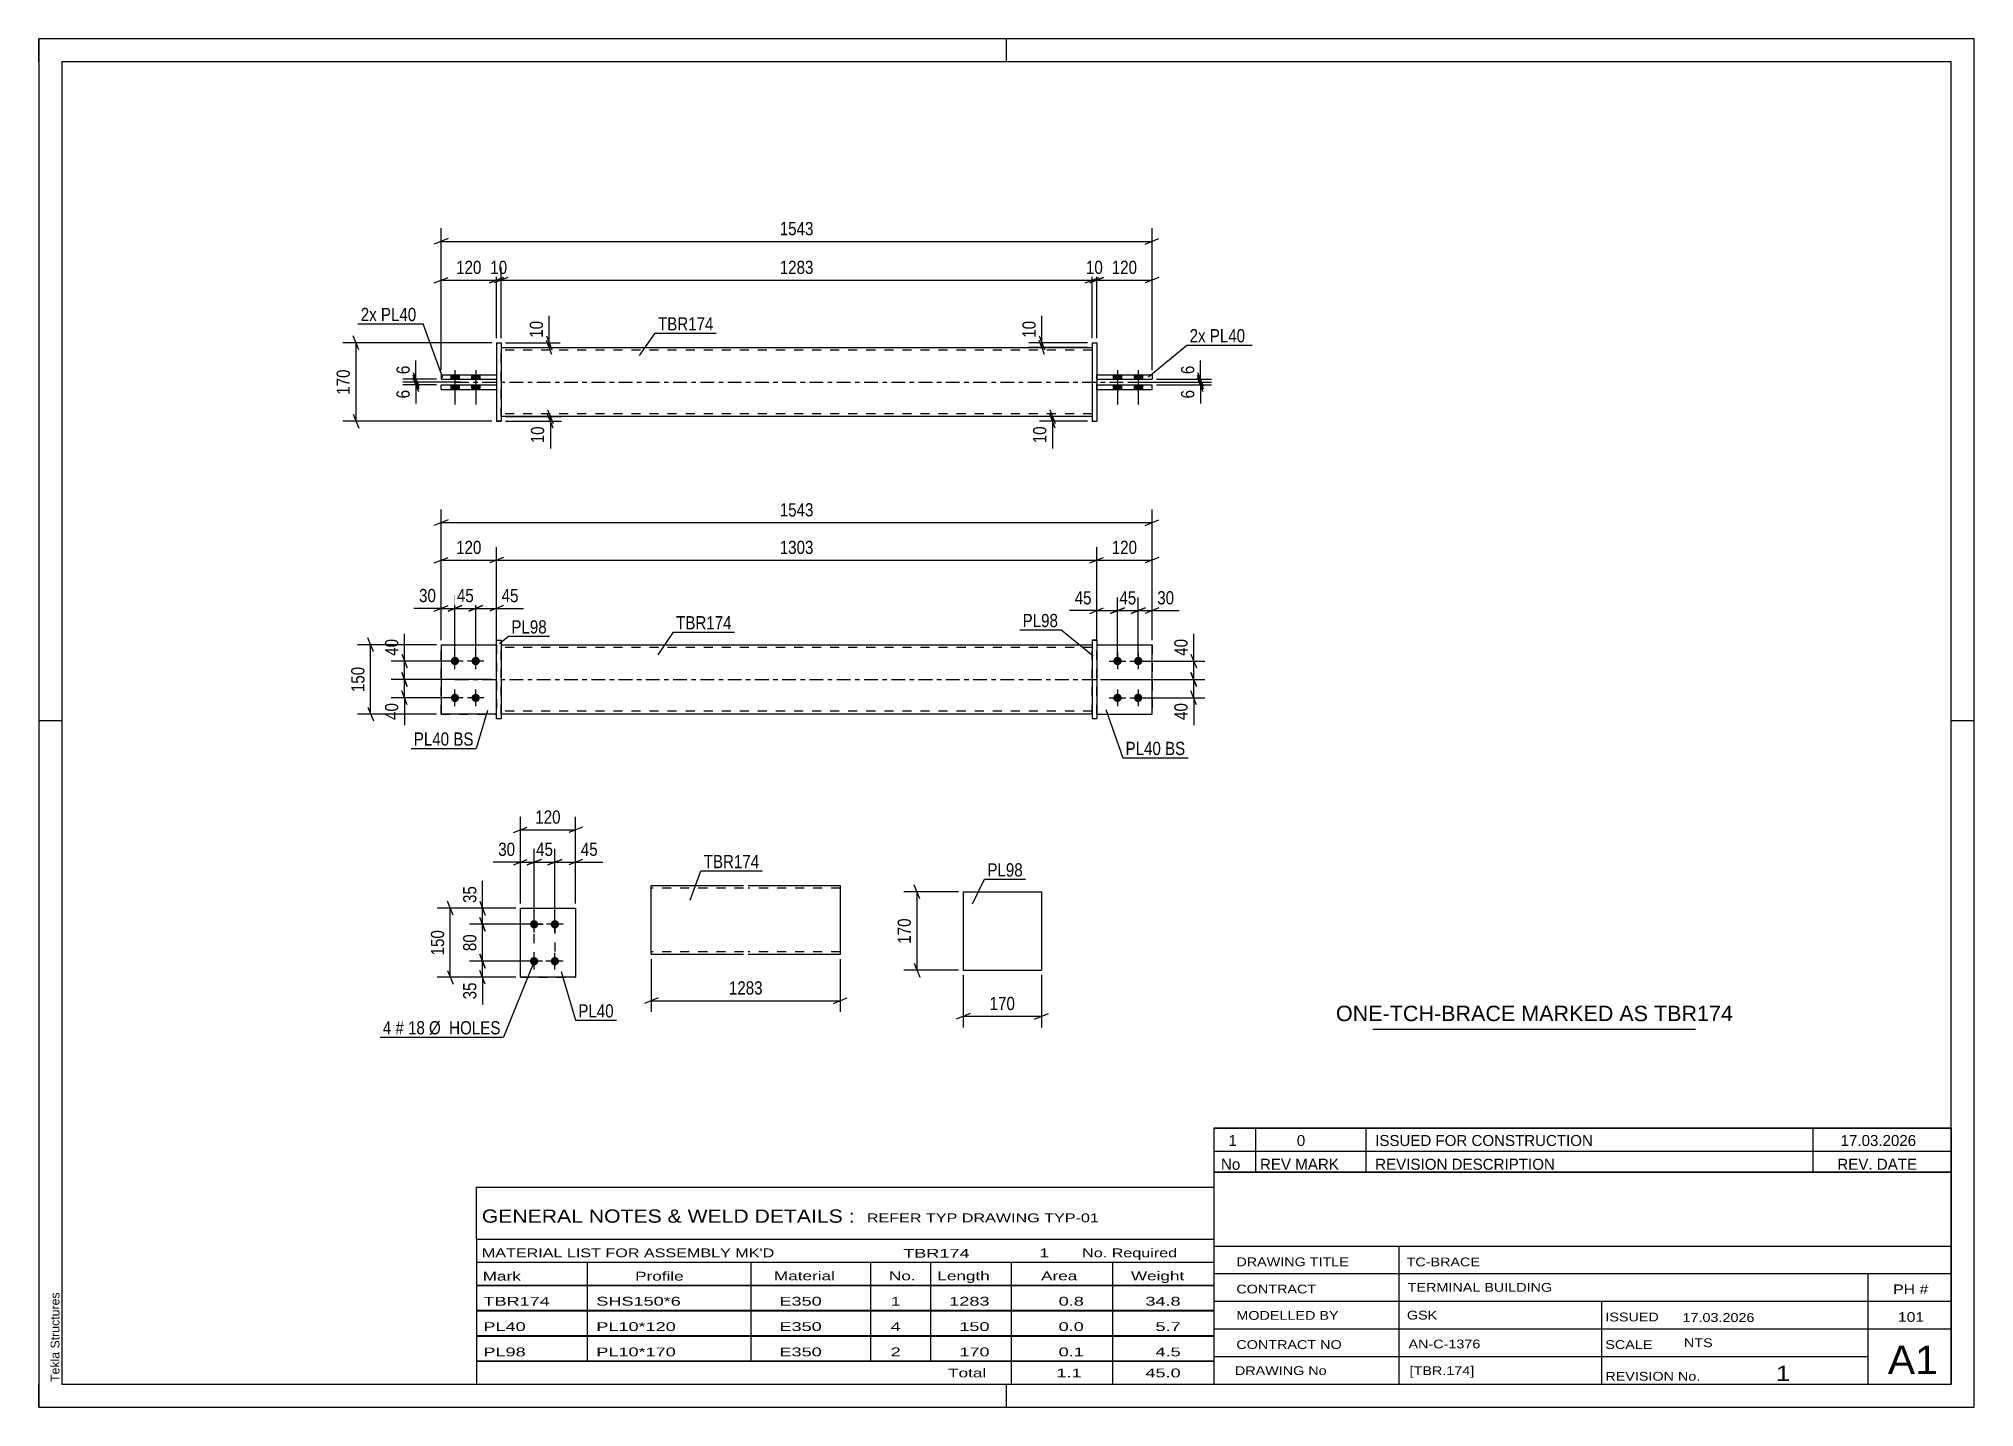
# Paper-space layout 'Layout1' of a CAD drawing. Header units: millimetres. Extents: x 0 to 420, y 0 to 297.
# The model-space entities are those that its viewports show. They can reach past a viewport. Long polylines and large blocks are cut down to what shows.
import ezdxf

# ---------------------------------------------------------------- set-up
doc = ezdxf.new("R2010")
doc.units = ezdxf.units.MM
doc.linetypes.add('DXK_LINE_DOT2', pattern=[3.9198, 1.9599, -1.9599])
doc.linetypes.add('DXK_LINE_DOT3', pattern=[5.9187, 2.979, -0.9799, 0.9799, -0.9799])
doc.layers.add('Viewport layer', color=7, linetype='Continuous', plot=False)
doc.styles.add('Arial', font='arial.ttf', dxfattribs={"height": 0.2})
doc.styles.add('Arial Narrow', font='ARIALN.TTF', dxfattribs={"height": 0.2})

# ---------------------------------------------------------------- blocks, each defined once
blk = doc.blocks.new('Unknown-580573710-1163')
at = {"color": 5, "linetype": 'Continuous'}
for p, q in [((420, 297), (0, 297)), ((0, 297), (0, 0)), ((0, 292), (0, 297)), ((210, 292), (210, 297)), ((420, 0), (420, 297)), ((415, 292), (5, 292)), ((5, 292), (5, 5)), ((415, 5), (415, 292)), ((5, 149), (0, 149)), ((420, 149), (415, 149)), ((0, 0), (0, 5)), ((5, 5), (415, 5)), ((210, 0), (210, 5)), ((0, 0), (420, 0))]:
    blk.add_line(p, q, dxfattribs=at)
at = {"color": 174, "linetype": 'Continuous', "style": 'Arial'}
blk.add_text('Tekla Structures', height=1.9102, rotation=90, dxfattribs=at).set_placement((4.5, 5.5))
blk = doc.blocks.new('Part-580573710-1794 - 1738')
at = {"color": 2, "linetype": 'Continuous'}
for p, q in [((87.32, 165.45), (99.32, 165.45)), ((87.32, 165.45), (87.32, 150.45)), ((99.32, 150.45), (87.32, 150.45)), ((87.32, 150.45), (87.32, 150.45))]:
    blk.add_line(p, q, dxfattribs=at)
at = {"color": 7, "linetype": 'DXK_LINE_DOT2'}
for p, q in [((87.32, 165.45), (99.32, 165.45)), ((99.32, 165.45), (99.32, 165.45)), ((99.32, 165.45), (99.32, 150.45)), ((87.32, 150.45), (99.32, 150.45))]:
    blk.add_line(p, q, dxfattribs=at)
blk = doc.blocks.new('Part-580573710-1769 - 1738')
at = {"color": 2, "linetype": 'Continuous'}
for p, q in [((229.58, 165.45), (241.58, 165.45)), ((241.58, 165.45), (241.58, 165.45)), ((241.58, 150.45), (241.58, 165.45)), ((229.58, 150.45), (241.58, 150.45))]:
    blk.add_line(p, q, dxfattribs=at)
at = {"color": 7, "linetype": 'DXK_LINE_DOT2'}
for p, q in [((229.58, 165.45), (241.58, 165.45)), ((229.58, 150.45), (229.58, 165.45)), ((241.58, 165.45), (241.58, 165.45)), ((229.58, 150.45), (229.58, 150.45)), ((229.58, 150.45), (241.58, 150.45))]:
    blk.add_line(p, q, dxfattribs=at)
blk = doc.blocks.new('Part-580573710-1764 - 1738')
at = {"color": 7, "linetype": 'DXK_LINE_DOT2'}
for p, q in [((229.58, 165.45), (241.58, 165.45)), ((229.58, 150.45), (229.58, 165.45)), ((229.58, 165.45), (241.58, 165.45)), ((241.58, 165.45), (241.58, 165.45)), ((241.58, 165.45), (241.58, 150.45)), ((229.58, 150.45), (229.58, 150.45)), ((229.58, 150.45), (241.58, 150.45)), ((229.58, 150.45), (241.58, 150.45))]:
    blk.add_line(p, q, dxfattribs=at)
blk = doc.blocks.new('Part-580573710-1784 - 1738')
at = {"color": 2, "linetype": 'Continuous'}
for p, q in [((228.58, 166.46), (229.58, 166.46)), ((229.58, 166.45), (228.58, 166.45)), ((228.58, 166.45), (228.58, 149.45)), ((229.58, 166.45), (229.58, 149.45)), ((228.58, 149.45), (229.58, 149.45))]:
    blk.add_line(p, q, dxfattribs=at)
at = {"color": 7, "linetype": 'DXK_LINE_DOT2'}
for p, q in [((228.58, 166.45), (228.58, 166.46)), ((228.58, 166.46), (228.58, 166.45)), ((229.58, 166.45), (229.58, 166.46)), ((229.58, 166.46), (229.58, 166.45)), ((228.58, 149.46), (229.58, 149.46))]:
    blk.add_line(p, q, dxfattribs=at)
blk = doc.blocks.new('Part-580573710-1799 - 1738')
at = {"color": 2, "linetype": 'Continuous'}
for p, q in [((99.32, 166.46), (100.32, 166.46)), ((99.32, 149.45), (99.32, 166.46)), ((99.32, 166.45), (100.32, 166.45)), ((100.32, 166.45), (100.32, 166.46)), ((100.32, 166.46), (100.32, 166.45)), ((100.32, 166.45), (100.32, 149.45)), ((99.32, 149.45), (100.32, 149.45))]:
    blk.add_line(p, q, dxfattribs=at)
at = {"color": 7, "linetype": 'DXK_LINE_DOT2'}
blk.add_line((99.32, 149.46), (100.32, 149.46), dxfattribs=at)
blk = doc.blocks.new('Part-580573710-1789 - 1738')
at = {"color": 7, "linetype": 'DXK_LINE_DOT2'}
for p, q in [((87.32, 165.45), (99.32, 165.45)), ((87.32, 165.45), (99.32, 165.45)), ((87.32, 150.45), (87.32, 165.45)), ((99.32, 165.45), (99.32, 165.45)), ((99.32, 165.45), (99.32, 150.45)), ((87.32, 150.45), (99.32, 150.45)), ((99.32, 150.45), (87.32, 150.45)), ((87.32, 150.45), (87.32, 150.45))]:
    blk.add_line(p, q, dxfattribs=at)
blk = doc.blocks.new('Part-580573710-1804 - 1738')
at = {"color": 2, "linetype": 'Continuous'}
for p, q in [((100.32, 165.45), (228.58, 165.45)), ((228.58, 150.45), (100.32, 150.45))]:
    blk.add_line(p, q, dxfattribs=at)
at = {"color": 7, "linetype": 'DXK_LINE_DOT2'}
for p, q in [((100.32, 150.45), (100.32, 165.45)), ((228.58, 164.85), (100.32, 164.85)), ((228.58, 150.45), (228.58, 165.45)), ((228.58, 151.05), (100.32, 151.05))]:
    blk.add_line(p, q, dxfattribs=at)
at = {"color": 7, "linetype": 'DXK_LINE_DOT3'}
blk.add_line((90.32, 157.95), (238.58, 157.95), dxfattribs=at)
blk = doc.blocks.new('Bolt-580573710-1805 - 1738')
at = {"linetype": 'Continuous'}
for points in [[(234.08, 162.85), (234.27, 162.83), (234.45, 162.78), (234.61, 162.68), (234.75, 162.56), (234.86, 162.4), (234.94, 162.23), (234.98, 162.05), (234.98, 161.86), (234.94, 161.68), (234.86, 161.5), (234.75, 161.35), (234.61, 161.23), (234.45, 161.13), (234.27, 161.07), (234.08, 161.05), (233.89, 161.07), (233.72, 161.13), (233.55, 161.23), (233.41, 161.35), (233.3, 161.5), (233.23, 161.68), (233.19, 161.86), (233.19, 162.05), (233.23, 162.23), (233.3, 162.4), (233.41, 162.56), (233.55, 162.68), (233.72, 162.78), (233.89, 162.83)], [(238.58, 162.85), (238.77, 162.83), (238.95, 162.78), (239.11, 162.68), (239.25, 162.56), (239.36, 162.4), (239.44, 162.23), (239.48, 162.05), (239.48, 161.86), (239.44, 161.68), (239.36, 161.5), (239.25, 161.35), (239.11, 161.23), (238.95, 161.13), (238.77, 161.07), (238.58, 161.05), (238.39, 161.07), (238.22, 161.13), (238.05, 161.23), (237.91, 161.35), (237.8, 161.5), (237.73, 161.68), (237.69, 161.86), (237.69, 162.05), (237.73, 162.23), (237.8, 162.4), (237.91, 162.56), (238.05, 162.68), (238.22, 162.78), (238.39, 162.83)], [(234.08, 154.85), (234.27, 154.83), (234.45, 154.78), (234.61, 154.68), (234.75, 154.56), (234.86, 154.4), (234.94, 154.23), (234.98, 154.05), (234.98, 153.86), (234.94, 153.68), (234.86, 153.5), (234.75, 153.35), (234.61, 153.23), (234.45, 153.13), (234.27, 153.07), (234.08, 153.05), (233.89, 153.07), (233.72, 153.13), (233.55, 153.23), (233.41, 153.35), (233.3, 153.5), (233.23, 153.68), (233.19, 153.86), (233.19, 154.05), (233.23, 154.23), (233.3, 154.4), (233.41, 154.56), (233.55, 154.68), (233.72, 154.78), (233.89, 154.83)], [(238.58, 154.85), (238.77, 154.83), (238.95, 154.78), (239.11, 154.68), (239.25, 154.56), (239.36, 154.4), (239.44, 154.23), (239.48, 154.05), (239.48, 153.86), (239.44, 153.68), (239.36, 153.5), (239.25, 153.35), (239.11, 153.23), (238.95, 153.13), (238.77, 153.07), (238.58, 153.05), (238.39, 153.07), (238.22, 153.13), (238.05, 153.23), (237.91, 153.35), (237.8, 153.5), (237.73, 153.68), (237.69, 153.86), (237.69, 154.05), (237.73, 154.23), (237.8, 154.4), (237.91, 154.56), (238.05, 154.68), (238.22, 154.78), (238.39, 154.83)]]:
    blk.add_hatch(color=1, dxfattribs=at).paths.add_polyline_path(points)
at = {"color": 1, "linetype": 'Continuous'}
for p, q in [((232.28, 161.95), (235.88, 161.95)), ((234.08, 163.75), (234.08, 160.15)), ((236.78, 161.95), (240.38, 161.95)), ((238.58, 163.75), (238.58, 160.15)), ((234.08, 155.75), (234.08, 152.15)), ((238.58, 155.75), (238.58, 152.15)), ((232.28, 153.95), (235.88, 153.95)), ((236.78, 153.95), (240.38, 153.95))]:
    blk.add_line(p, q, dxfattribs=at)
blk = doc.blocks.new('Bolt-580573710-1806 - 1738')
at = {"linetype": 'Continuous'}
for points in [[(90.32, 162.85), (90.51, 162.83), (90.69, 162.78), (90.85, 162.68), (90.99, 162.56), (91.1, 162.4), (91.18, 162.23), (91.22, 162.05), (91.22, 161.86), (91.18, 161.68), (91.1, 161.5), (90.99, 161.35), (90.85, 161.23), (90.69, 161.13), (90.51, 161.07), (90.32, 161.05), (90.14, 161.07), (89.96, 161.13), (89.8, 161.23), (89.66, 161.35), (89.54, 161.5), (89.47, 161.68), (89.43, 161.86), (89.43, 162.05), (89.47, 162.23), (89.54, 162.4), (89.66, 162.56), (89.8, 162.68), (89.96, 162.78), (90.14, 162.83)], [(94.82, 162.85), (95.01, 162.83), (95.19, 162.78), (95.35, 162.68), (95.49, 162.56), (95.6, 162.4), (95.68, 162.23), (95.72, 162.05), (95.72, 161.86), (95.68, 161.68), (95.6, 161.5), (95.49, 161.35), (95.35, 161.23), (95.19, 161.13), (95.01, 161.07), (94.82, 161.05), (94.64, 161.07), (94.46, 161.13), (94.3, 161.23), (94.16, 161.35), (94.04, 161.5), (93.97, 161.68), (93.93, 161.86), (93.93, 162.05), (93.97, 162.23), (94.04, 162.4), (94.16, 162.56), (94.3, 162.68), (94.46, 162.78), (94.64, 162.83)], [(90.32, 154.85), (90.51, 154.83), (90.69, 154.78), (90.85, 154.68), (90.99, 154.56), (91.1, 154.4), (91.18, 154.23), (91.22, 154.05), (91.22, 153.86), (91.18, 153.68), (91.1, 153.5), (90.99, 153.35), (90.85, 153.23), (90.69, 153.13), (90.51, 153.07), (90.32, 153.05), (90.14, 153.07), (89.96, 153.13), (89.8, 153.23), (89.66, 153.35), (89.54, 153.5), (89.47, 153.68), (89.43, 153.86), (89.43, 154.05), (89.47, 154.23), (89.54, 154.4), (89.66, 154.56), (89.8, 154.68), (89.96, 154.78), (90.14, 154.83)], [(94.82, 154.85), (95.01, 154.83), (95.19, 154.78), (95.35, 154.68), (95.49, 154.56), (95.6, 154.4), (95.68, 154.23), (95.72, 154.05), (95.72, 153.86), (95.68, 153.68), (95.6, 153.5), (95.49, 153.35), (95.35, 153.23), (95.19, 153.13), (95.01, 153.07), (94.82, 153.05), (94.64, 153.07), (94.46, 153.13), (94.3, 153.23), (94.16, 153.35), (94.04, 153.5), (93.97, 153.68), (93.93, 153.86), (93.93, 154.05), (93.97, 154.23), (94.04, 154.4), (94.16, 154.56), (94.3, 154.68), (94.46, 154.78), (94.64, 154.83)]]:
    blk.add_hatch(color=1, dxfattribs=at).paths.add_polyline_path(points)
at = {"color": 1, "linetype": 'Continuous'}
for p, q in [((92.12, 161.95), (88.52, 161.95)), ((90.32, 160.15), (90.32, 163.75)), ((96.62, 161.95), (93.02, 161.95)), ((94.82, 160.15), (94.82, 163.75)), ((90.32, 152.15), (90.32, 155.75)), ((94.82, 152.15), (94.82, 155.75)), ((92.12, 153.95), (88.52, 153.95)), ((96.62, 153.95), (93.02, 153.95))]:
    blk.add_line(p, q, dxfattribs=at)
blk = doc.blocks.new('Part-580573710-1418 - 1390')
at = {"color": 2, "linetype": 'Continuous'}
for p, q in [((229.58, 224.09), (241.58, 224.09)), ((229.58, 224.09), (241.58, 224.09)), ((229.58, 223.09), (241.58, 223.09)), ((241.58, 224.09), (241.58, 223.09))]:
    blk.add_line(p, q, dxfattribs=at)
at = {"color": 7, "linetype": 'DXK_LINE_DOT2'}
for p, q in [((229.58, 223.09), (229.58, 224.09)), ((229.58, 223.09), (241.58, 223.09)), ((241.58, 224.09), (241.58, 224.09)), ((241.58, 224.09), (241.58, 224.09))]:
    blk.add_line(p, q, dxfattribs=at)
blk = doc.blocks.new('Part-580573710-1445 - 1390')
at = {"color": 2, "linetype": 'Continuous'}
for p, q in [((100.32, 229.99), (228.58, 229.99)), ((228.58, 214.99), (100.32, 214.99))]:
    blk.add_line(p, q, dxfattribs=at)
at = {"color": 7, "linetype": 'DXK_LINE_DOT2'}
for p, q in [((100.32, 214.99), (100.32, 229.99)), ((228.58, 229.39), (100.32, 229.39)), ((228.58, 229.99), (228.58, 214.99)), ((228.58, 215.59), (100.32, 215.59))]:
    blk.add_line(p, q, dxfattribs=at)
at = {"color": 7, "linetype": 'DXK_LINE_DOT3'}
blk.add_line((90.32, 222.49), (238.58, 222.49), dxfattribs=at)
blk = doc.blocks.new('Bolt-580573710-1429 - 1390')
at = {"linetype": 'Continuous'}
for points in [[(89.42, 223.09), (91.22, 223.09), (91.22, 224.09), (89.42, 224.09)], [(89.42, 223.09), (91.22, 223.09), (91.22, 224.09), (89.42, 224.09)], [(93.92, 223.09), (95.72, 223.09), (95.72, 224.09), (93.92, 224.09)], [(93.92, 223.09), (95.72, 223.09), (95.72, 224.09), (93.92, 224.09)], [(89.42, 220.89), (91.22, 220.89), (91.22, 221.89), (89.42, 221.89)], [(89.42, 220.89), (91.22, 220.89), (91.22, 221.89), (89.42, 221.89)], [(93.92, 220.89), (95.72, 220.89), (95.72, 221.89), (93.92, 221.89)], [(93.92, 220.89), (95.72, 220.89), (95.72, 221.89), (93.92, 221.89)]]:
    blk.add_hatch(color=1, dxfattribs=at).paths.add_polyline_path(points)
at = {"color": 1, "linetype": 'Continuous'}
for p, q in [((89.42, 224.09), (89.42, 223.09)), ((89.42, 224.09), (89.42, 223.09)), ((90.32, 225.09), (90.32, 217.59)), ((90.32, 225.09), (90.32, 217.59)), ((91.22, 224.09), (91.22, 223.09)), ((91.22, 224.09), (91.22, 223.09)), ((93.92, 224.09), (93.92, 223.09)), ((93.92, 224.09), (93.92, 223.09)), ((94.82, 225.09), (94.82, 217.59)), ((94.82, 225.09), (94.82, 217.59)), ((95.72, 224.09), (95.72, 223.09)), ((95.72, 224.09), (95.72, 223.09)), ((89.42, 221.89), (89.42, 220.89)), ((89.42, 221.89), (89.42, 220.89)), ((91.22, 221.89), (91.22, 220.89)), ((91.22, 221.89), (91.22, 220.89)), ((93.92, 221.89), (93.92, 220.89)), ((93.92, 221.89), (93.92, 220.89)), ((95.72, 221.89), (95.72, 220.89)), ((95.72, 221.89), (95.72, 220.89))]:
    blk.add_line(p, q, dxfattribs=at)
blk = doc.blocks.new('Part-580573710-1446 - 1390')
at = {"color": 2, "linetype": 'Continuous'}
for p, q in [((99.32, 230.99), (100.32, 230.99)), ((99.32, 230.99), (100.32, 230.99)), ((99.32, 230.99), (99.32, 213.99)), ((100.32, 230.99), (100.32, 230.99)), ((100.32, 230.99), (100.32, 213.99)), ((100.32, 213.99), (99.32, 213.99))]:
    blk.add_line(p, q, dxfattribs=at)
at = {"color": 7, "linetype": 'DXK_LINE_DOT2'}
for q in [(100.32, 213.99), (99.32, 213.99)]:
    blk.add_line((99.32, 213.99), q, dxfattribs=at)
blk = doc.blocks.new('Bolt-580573710-1430 - 1390')
at = {"linetype": 'Continuous'}
for points in [[(234.98, 224.09), (233.18, 224.09), (233.18, 223.09), (234.98, 223.09)], [(234.98, 224.09), (233.18, 224.09), (233.18, 223.09), (234.98, 223.09)], [(239.48, 224.09), (237.68, 224.09), (237.68, 223.09), (239.48, 223.09)], [(239.48, 224.09), (237.68, 224.09), (237.68, 223.09), (239.48, 223.09)], [(234.98, 221.89), (233.18, 221.89), (233.18, 220.89), (234.98, 220.89)], [(234.98, 221.89), (233.18, 221.89), (233.18, 220.89), (234.98, 220.89)], [(239.48, 221.89), (237.68, 221.89), (237.68, 220.89), (239.48, 220.89)], [(239.48, 221.89), (237.68, 221.89), (237.68, 220.89), (239.48, 220.89)]]:
    blk.add_hatch(color=1, dxfattribs=at).paths.add_polyline_path(points)
at = {"color": 1, "linetype": 'Continuous'}
for p, q in [((233.18, 224.09), (233.18, 223.09)), ((233.18, 224.09), (233.18, 223.09)), ((234.08, 225.09), (234.08, 217.59)), ((234.08, 225.09), (234.08, 217.59)), ((234.98, 224.09), (234.98, 223.09)), ((234.98, 224.09), (234.98, 223.09)), ((237.68, 224.09), (237.68, 223.09)), ((237.68, 224.09), (237.68, 223.09)), ((238.58, 225.09), (238.58, 217.59)), ((238.58, 225.09), (238.58, 217.59)), ((239.48, 224.09), (239.48, 223.09)), ((239.48, 224.09), (239.48, 223.09)), ((233.18, 221.89), (233.18, 220.89)), ((233.18, 221.89), (233.18, 220.89)), ((234.98, 221.89), (234.98, 220.89)), ((234.98, 221.89), (234.98, 220.89)), ((237.68, 221.89), (237.68, 220.89)), ((237.68, 221.89), (237.68, 220.89)), ((239.48, 221.89), (239.48, 220.89)), ((239.48, 221.89), (239.48, 220.89))]:
    blk.add_line(p, q, dxfattribs=at)
blk = doc.blocks.new('Part-580573710-1451 - 1390')
at = {"color": 2, "linetype": 'Continuous'}
for p, q in [((87.32, 221.89), (99.32, 221.89)), ((87.32, 221.89), (99.32, 221.89)), ((87.32, 220.89), (87.32, 221.89)), ((87.32, 220.89), (99.32, 220.89))]:
    blk.add_line(p, q, dxfattribs=at)
at = {"color": 7, "linetype": 'DXK_LINE_DOT2'}
for p, q in [((87.32, 221.89), (87.32, 221.89)), ((87.32, 221.89), (87.32, 221.89)), ((87.32, 220.89), (99.32, 220.89)), ((99.32, 221.89), (99.32, 220.89))]:
    blk.add_line(p, q, dxfattribs=at)
blk = doc.blocks.new('Part-580573710-1456 - 1390')
at = {"color": 2, "linetype": 'Continuous'}
for p, q in [((87.32, 224.09), (99.32, 224.09)), ((87.32, 224.09), (99.32, 224.09)), ((87.32, 224.09), (87.32, 223.09)), ((87.32, 223.09), (99.32, 223.09))]:
    blk.add_line(p, q, dxfattribs=at)
at = {"color": 7, "linetype": 'DXK_LINE_DOT2'}
for p, q in [((87.32, 224.09), (87.32, 224.09)), ((87.32, 224.09), (87.32, 224.09)), ((87.32, 223.09), (99.32, 223.09)), ((99.32, 224.09), (99.32, 223.09))]:
    blk.add_line(p, q, dxfattribs=at)
blk = doc.blocks.new('Part-580573710-1457 - 1390')
at = {"color": 2, "linetype": 'Continuous'}
for p, q in [((228.58, 230.99), (229.58, 230.99)), ((228.58, 230.99), (229.58, 230.99)), ((228.58, 230.99), (228.58, 213.99)), ((229.58, 230.99), (229.58, 213.99)), ((228.58, 213.99), (229.58, 213.99))]:
    blk.add_line(p, q, dxfattribs=at)
at = {"color": 7, "linetype": 'DXK_LINE_DOT2'}
for p, q in [((228.58, 230.99), (228.58, 230.99)), ((228.58, 230.99), (228.58, 230.99)), ((229.58, 230.99), (229.58, 230.99)), ((228.58, 213.99), (229.58, 213.99)), ((229.58, 213.99), (229.58, 213.99))]:
    blk.add_line(p, q, dxfattribs=at)
blk = doc.blocks.new('Part-580573710-1462 - 1390')
at = {"color": 2, "linetype": 'Continuous'}
for p, q in [((229.58, 221.89), (241.58, 221.89)), ((229.58, 221.89), (241.58, 221.89)), ((229.58, 220.89), (241.58, 220.89)), ((241.58, 220.89), (241.58, 221.89))]:
    blk.add_line(p, q, dxfattribs=at)
at = {"color": 7, "linetype": 'DXK_LINE_DOT2'}
for p, q in [((229.58, 220.89), (229.58, 221.89)), ((229.58, 220.89), (241.58, 220.89)), ((241.58, 221.89), (241.58, 221.89)), ((241.58, 221.89), (241.58, 221.89))]:
    blk.add_line(p, q, dxfattribs=at)
blk = doc.blocks.new('Bolt-580573710-2158 - 2123')
at = {"linetype": 'Continuous'}
for points in [[(107.51, 103.91), (107.32, 103.93), (107.14, 103.99), (106.98, 104.09), (106.84, 104.21), (106.73, 104.36), (106.65, 104.54), (106.61, 104.72), (106.61, 104.91), (106.65, 105.09), (106.73, 105.26), (106.84, 105.42), (106.98, 105.54), (107.14, 105.64), (107.32, 105.69), (107.51, 105.71), (107.69, 105.69), (107.87, 105.64), (108.03, 105.54), (108.17, 105.42), (108.28, 105.26), (108.36, 105.09), (108.4, 104.91), (108.4, 104.72), (108.36, 104.54), (108.28, 104.36), (108.17, 104.21), (108.03, 104.09), (107.87, 103.99), (107.69, 103.93)], [(112.01, 103.91), (111.82, 103.93), (111.64, 103.99), (111.48, 104.09), (111.34, 104.21), (111.23, 104.36), (111.15, 104.54), (111.11, 104.72), (111.11, 104.91), (111.15, 105.09), (111.23, 105.26), (111.34, 105.42), (111.48, 105.54), (111.64, 105.64), (111.82, 105.69), (112.01, 105.71), (112.19, 105.69), (112.37, 105.64), (112.53, 105.54), (112.67, 105.42), (112.78, 105.26), (112.86, 105.09), (112.9, 104.91), (112.9, 104.72), (112.86, 104.54), (112.78, 104.36), (112.67, 104.21), (112.53, 104.09), (112.37, 103.99), (112.19, 103.93)], [(107.51, 95.91), (107.32, 95.93), (107.14, 95.99), (106.98, 96.09), (106.84, 96.21), (106.73, 96.36), (106.65, 96.54), (106.61, 96.72), (106.61, 96.91), (106.65, 97.09), (106.73, 97.26), (106.84, 97.42), (106.98, 97.54), (107.14, 97.64), (107.32, 97.69), (107.51, 97.71), (107.69, 97.69), (107.87, 97.64), (108.03, 97.54), (108.17, 97.42), (108.28, 97.26), (108.36, 97.09), (108.4, 96.91), (108.4, 96.72), (108.36, 96.54), (108.28, 96.36), (108.17, 96.21), (108.03, 96.09), (107.87, 95.99), (107.69, 95.93)], [(112.01, 95.91), (111.82, 95.93), (111.64, 95.99), (111.48, 96.09), (111.34, 96.21), (111.23, 96.36), (111.15, 96.54), (111.11, 96.72), (111.11, 96.91), (111.15, 97.09), (111.23, 97.26), (111.34, 97.42), (111.48, 97.54), (111.64, 97.64), (111.82, 97.69), (112.01, 97.71), (112.19, 97.69), (112.37, 97.64), (112.53, 97.54), (112.67, 97.42), (112.78, 97.26), (112.86, 97.09), (112.9, 96.91), (112.9, 96.72), (112.86, 96.54), (112.78, 96.36), (112.67, 96.21), (112.53, 96.09), (112.37, 95.99), (112.19, 95.93)]]:
    blk.add_hatch(color=1, dxfattribs=at).paths.add_polyline_path(points)
at = {"color": 1, "linetype": 'Continuous'}
for p, q in [((107.51, 103.01), (107.51, 106.61)), ((112.01, 103.01), (112.01, 106.61)), ((109.31, 104.81), (105.71, 104.81)), ((113.81, 104.81), (110.21, 104.81)), ((109.31, 96.81), (105.71, 96.81)), ((107.51, 95.01), (107.51, 98.61)), ((113.81, 96.81), (110.21, 96.81)), ((112.01, 95.01), (112.01, 98.61))]:
    blk.add_line(p, q, dxfattribs=at)
blk = doc.blocks.new('Part-580573710-2163 - 2123')
at = {"color": 2, "linetype": 'Continuous'}
for p, q in [((104.51, 108.31), (116.51, 108.31)), ((104.51, 93.31), (104.51, 108.31)), ((116.51, 108.31), (116.51, 108.31)), ((116.51, 108.31), (116.51, 93.31)), ((116.51, 93.31), (104.51, 93.31)), ((104.51, 93.31), (104.51, 93.31))]:
    blk.add_line(p, q, dxfattribs=at)
at = {"color": 7, "linetype": 'DXK_LINE_DOT2'}
for p, q in [((104.51, 108.31), (116.51, 108.31)), ((104.51, 93.31), (116.51, 93.31)), ((104.51, 93.31), (104.51, 93.31))]:
    blk.add_line(p, q, dxfattribs=at)
blk = doc.blocks.new('Part-580573710-2294 - 2288')
at = {"color": 2, "linetype": 'Continuous'}
for p, q in [((200.59, 111.85), (200.6, 94.85)), ((200.59, 111.85), (217.59, 111.85)), ((217.59, 111.85), (217.6, 94.85)), ((200.6, 94.85), (217.6, 94.85))]:
    blk.add_line(p, q, dxfattribs=at)
blk = doc.blocks.new('Part-580573710-2321 - 2313')
at = {"color": 2, "linetype": 'Continuous'}
for p, q in [((132.93, 98.32), (132.93, 113.23)), ((132.93, 113.23), (152.93, 113.23)), ((153.93, 113.23), (173.93, 113.23)), ((173.93, 113.23), (173.93, 98.23)), ((132.93, 98.23), (132.93, 98.32)), ((152.93, 98.23), (132.93, 98.23)), ((173.93, 98.23), (153.93, 98.23))]:
    blk.add_line(p, q, dxfattribs=at)
at = {"color": 7, "linetype": 'DXK_LINE_DOT2'}
for p, q in [((152.93, 112.63), (132.93, 112.63)), ((173.93, 112.63), (153.93, 112.63)), ((132.93, 98.83), (132.93, 98.88)), ((152.93, 98.83), (132.93, 98.83)), ((173.93, 98.83), (153.93, 98.83)), ((173.93, 98.83), (173.93, 98.88))]:
    blk.add_line(p, q, dxfattribs=at)
blk = doc.blocks.new('Rectangle-580573710-2273 - 2123')
at = {"color": 1, "linetype": 'DXK_LINE_DOT2'}
blk.add_lwpolyline([(107.51, 104.81), (112.01, 104.81), (112.01, 96.81), (107.51, 96.81), (107.51, 104.81)], close=True, dxfattribs=at)
blk = doc.blocks.new('StraightDimension-580573710-1826 - 1738')
at = {"color": 7, "linetype": 'Continuous'}
for p, q in [((232.58, 172.29), (235.58, 173.49)), ((234.08, 162.95), (234.08, 175.74)), ((234.08, 172.89), (238.58, 172.89)), ((240.08, 173.49), (237.08, 172.29)), ((238.58, 162.95), (238.58, 175.74))]:
    blk.add_line(p, q, dxfattribs=at)
at = {"color": 0}
blk.add_wipeout([(238.76, 173.64), (238.76, 177.84), (233.9, 177.84), (233.9, 173.64)], dxfattribs=at)
at = {"color": 3, "style": 'Arial Narrow'}
blk.add_text('45', height=2.863, dxfattribs=at).set_placement((234.5, 174.24))
blk = doc.blocks.new('StraightDimension-580573710-1914 - 1738')
at = {"color": 7, "linetype": 'Continuous'}
for p, q in [((99.32, 158.95), (99.32, 186.68)), ((229.58, 166.45), (229.58, 186.68)), ((100.82, 184.43), (97.82, 183.23)), ((99.32, 183.83), (229.58, 183.83)), ((228.08, 183.23), (231.08, 184.43))]:
    blk.add_line(p, q, dxfattribs=at)
at = {"color": 0}
blk.add_wipeout([(168.71, 184.58), (168.71, 188.78), (160.2, 188.78), (160.2, 184.58)], dxfattribs=at)
at = {"color": 3, "style": 'Arial Narrow'}
blk.add_text('1303', height=2.863, dxfattribs=at).set_placement((160.8, 185.18))
blk = doc.blocks.new('StraightDimension-580573710-1991 - 1738')
at = {"color": 7, "linetype": 'Continuous'}
for p, q in [((98.32, 157.95), (76.51, 157.95)), ((78.76, 159.45), (79.96, 156.45)), ((79.96, 152.45), (78.76, 155.45)), ((79.36, 153.95), (79.36, 157.95)), ((89.32, 153.95), (76.51, 153.95))]:
    blk.add_line(p, q, dxfattribs=at)
at = {"color": 0}
blk.add_wipeout([(78.61, 153.43), (74.41, 153.43), (74.41, 148.57), (78.61, 148.57)], dxfattribs=at)
at = {"color": 7, "linetype": 'Continuous'}
blk.add_line((79.36, 153.95), (79.36, 148.05), dxfattribs=at)
blk.add_line((79.36, 153.95), (79.36, 148.05), dxfattribs=at)
at = {"color": 3, "style": 'Arial Narrow'}
blk.add_text('40', height=2.863, rotation=90.0002, dxfattribs=at).set_placement((78.01, 149.17))
blk = doc.blocks.new('StraightDimension-580573710-1974 - 1738')
at = {"color": 7, "linetype": 'Continuous'}
for p, q in [((93.32, 172.78), (96.32, 173.98)), ((94.82, 162.95), (94.82, 176.23)), ((94.82, 173.38), (99.32, 173.38)), ((100.82, 173.98), (97.82, 172.78)), ((99.32, 166.45), (99.32, 176.23))]:
    blk.add_line(p, q, dxfattribs=at)
at = {"color": 0}
blk.add_wipeout([(104.71, 174.13), (104.71, 178.33), (99.85, 178.33), (99.85, 174.13)], dxfattribs=at)
at = {"color": 7, "linetype": 'Continuous'}
blk.add_line((99.32, 173.38), (105.23, 173.38), dxfattribs=at)
blk.add_line((99.32, 173.38), (105.23, 173.38), dxfattribs=at)
at = {"color": 3, "style": 'Arial Narrow'}
blk.add_text('45', height=2.863, dxfattribs=at).set_placement((100.45, 174.73))
blk = doc.blocks.new('StraightDimension-580573710-2000 - 1738')
at = {"color": 7, "linetype": 'Continuous'}
for p, q in [((89.32, 161.95), (76.51, 161.95)), ((78.76, 163.45), (79.96, 160.45)), ((79.36, 157.95), (79.36, 161.95)), ((98.32, 157.95), (76.51, 157.95)), ((79.96, 156.45), (78.76, 159.45))]:
    blk.add_line(p, q, dxfattribs=at)
at = {"color": 0}
blk.add_wipeout([(78.61, 167.34), (74.41, 167.34), (74.41, 162.48), (78.61, 162.48)], dxfattribs=at)
at = {"color": 7, "linetype": 'Continuous'}
blk.add_line((79.36, 161.95), (79.36, 167.86), dxfattribs=at)
blk.add_line((79.36, 161.95), (79.36, 167.86), dxfattribs=at)
at = {"color": 3, "style": 'Arial Narrow'}
blk.add_text('40', height=2.863, rotation=90.0002, dxfattribs=at).set_placement((78.01, 163.08))
blk = doc.blocks.new('StraightDimension-580573710-1810 - 1738')
at = {"color": 7, "linetype": 'Continuous'}
for p, q in [((237.08, 172.29), (240.08, 173.49)), ((238.58, 162.95), (238.58, 175.74)), ((238.58, 172.89), (241.58, 172.89)), ((243.08, 173.49), (240.08, 172.29)), ((241.58, 166.45), (241.58, 175.74))]:
    blk.add_line(p, q, dxfattribs=at)
at = {"color": 0}
blk.add_wipeout([(246.96, 173.64), (246.96, 177.84), (242.11, 177.84), (242.11, 173.64)], dxfattribs=at)
at = {"color": 7, "linetype": 'Continuous'}
blk.add_line((241.58, 172.89), (247.49, 172.89), dxfattribs=at)
blk.add_line((241.58, 172.89), (247.49, 172.89), dxfattribs=at)
at = {"color": 3, "style": 'Arial Narrow'}
blk.add_text('30', height=2.863, dxfattribs=at).set_placement((242.71, 174.24))
blk = doc.blocks.new('StraightDimension-580573710-1839 - 1738')
at = {"color": 7, "linetype": 'Continuous'}
for p, q in [((228.08, 172.29), (231.08, 173.49)), ((229.58, 166.45), (229.58, 175.74)), ((229.58, 172.89), (234.08, 172.89)), ((235.58, 173.49), (232.58, 172.29)), ((234.08, 162.95), (234.08, 175.74))]:
    blk.add_line(p, q, dxfattribs=at)
at = {"color": 0}
blk.add_wipeout([(229.06, 173.64), (229.06, 177.84), (224.2, 177.84), (224.2, 173.64)], dxfattribs=at)
at = {"color": 7, "linetype": 'Continuous'}
blk.add_line((229.58, 172.89), (223.68, 172.89), dxfattribs=at)
blk.add_line((229.58, 172.89), (223.68, 172.89), dxfattribs=at)
at = {"color": 3, "style": 'Arial Narrow'}
blk.add_text('45', height=2.863, dxfattribs=at).set_placement((224.8, 174.24))
blk = doc.blocks.new('StraightDimension-580573710-1856 - 1738')
at = {"color": 7, "linetype": 'Continuous'}
for p, q in [((87.32, 166.45), (87.32, 194.83)), ((241.58, 166.45), (241.58, 194.83)), ((88.82, 192.58), (85.82, 191.38)), ((87.32, 191.98), (241.58, 191.98)), ((240.08, 191.38), (243.08, 192.58))]:
    blk.add_line(p, q, dxfattribs=at)
at = {"color": 0}
blk.add_wipeout([(168.71, 192.73), (168.71, 196.93), (160.2, 196.93), (160.2, 192.73)], dxfattribs=at)
at = {"color": 3, "style": 'Arial Narrow'}
blk.add_text('1543', height=2.863, dxfattribs=at).set_placement((160.8, 193.33))
blk = doc.blocks.new('StraightDimension-580573710-1876 - 1738')
at = {"color": 7, "linetype": 'Continuous'}
for p, q in [((239.58, 161.95), (253.03, 161.95)), ((250.03, 163.45), (251.23, 160.45)), ((250.63, 157.95), (250.63, 161.95)), ((230.58, 157.95), (253.03, 157.95)), ((251.23, 156.45), (250.03, 159.45))]:
    blk.add_line(p, q, dxfattribs=at)
at = {"color": 0}
blk.add_wipeout([(249.88, 167.34), (245.68, 167.34), (245.68, 162.48), (249.88, 162.48)], dxfattribs=at)
at = {"color": 7, "linetype": 'Continuous'}
blk.add_line((250.63, 161.95), (250.63, 167.86), dxfattribs=at)
blk.add_line((250.63, 161.95), (250.63, 167.86), dxfattribs=at)
at = {"color": 3, "style": 'Arial Narrow'}
blk.add_text('40', height=2.863, rotation=90.0002, dxfattribs=at).set_placement((249.28, 163.08))
blk = doc.blocks.new('StraightDimension-580573710-1885 - 1738')
at = {"color": 7, "linetype": 'Continuous'}
for p, q in [((230.58, 157.95), (253.03, 157.95)), ((250.03, 159.45), (251.23, 156.45)), ((251.23, 152.45), (250.03, 155.45)), ((250.63, 153.95), (250.63, 157.95)), ((239.58, 153.95), (253.03, 153.95))]:
    blk.add_line(p, q, dxfattribs=at)
at = {"color": 0}
blk.add_wipeout([(249.88, 153.43), (245.68, 153.43), (245.68, 148.57), (249.88, 148.57)], dxfattribs=at)
at = {"color": 7, "linetype": 'Continuous'}
blk.add_line((250.63, 153.95), (250.63, 148.05), dxfattribs=at)
blk.add_line((250.63, 153.95), (250.63, 148.05), dxfattribs=at)
at = {"color": 3, "style": 'Arial Narrow'}
blk.add_text('40', height=2.863, rotation=90.0002, dxfattribs=at).set_placement((249.28, 149.17))
blk = doc.blocks.new('StraightDimension-580573710-1895 - 1738')
at = {"color": 7, "linetype": 'Continuous'}
for p, q in [((229.58, 166.45), (229.58, 186.68)), ((241.58, 166.45), (241.58, 186.68)), ((228.08, 183.23), (231.08, 184.43)), ((229.58, 183.83), (241.58, 183.83)), ((243.08, 184.43), (240.08, 183.23))]:
    blk.add_line(p, q, dxfattribs=at)
at = {"color": 0}
blk.add_wipeout([(238.92, 184.58), (238.92, 188.78), (232.24, 188.78), (232.24, 184.58)], dxfattribs=at)
at = {"color": 3, "style": 'Arial Narrow'}
blk.add_text('120', height=2.863, dxfattribs=at).set_placement((232.84, 185.18))
blk = doc.blocks.new('StraightDimension-580573710-1929 - 1738')
at = {"color": 7, "linetype": 'Continuous'}
for p, q in [((87.32, 166.45), (87.32, 186.68)), ((99.32, 158.95), (99.32, 186.68)), ((85.82, 183.23), (88.82, 184.43)), ((87.32, 183.83), (99.32, 183.83)), ((100.82, 184.43), (97.82, 183.23))]:
    blk.add_line(p, q, dxfattribs=at)
at = {"color": 0}
blk.add_wipeout([(96.67, 184.58), (96.67, 188.78), (89.98, 188.78), (89.98, 184.58)], dxfattribs=at)
at = {"color": 3, "style": 'Arial Narrow'}
blk.add_text('120', height=2.863, dxfattribs=at).set_placement((90.58, 185.18))
blk = doc.blocks.new('StraightDimension-580573710-1945 - 1738')
at = {"color": 7, "linetype": 'Continuous'}
for p, q in [((85.82, 172.78), (88.82, 173.98)), ((87.32, 166.45), (87.32, 176.23)), ((87.32, 173.38), (90.32, 173.38)), ((91.82, 173.98), (88.82, 172.78)), ((90.32, 162.95), (90.32, 176.23))]:
    blk.add_line(p, q, dxfattribs=at)
at = {"color": 0}
blk.add_wipeout([(86.8, 174.13), (86.8, 178.33), (81.94, 178.33), (81.94, 174.13)], dxfattribs=at)
at = {"color": 7, "linetype": 'Continuous'}
blk.add_line((87.32, 173.38), (81.42, 173.38), dxfattribs=at)
blk.add_line((87.32, 173.38), (81.42, 173.38), dxfattribs=at)
at = {"color": 3, "style": 'Arial Narrow'}
blk.add_text('30', height=2.863, dxfattribs=at).set_placement((82.54, 174.73))
blk = doc.blocks.new('StraightDimension-580573710-1961 - 1738')
at = {"color": 7, "linetype": 'Continuous'}
for p, q in [((88.82, 172.78), (91.82, 173.98)), ((90.32, 162.95), (90.32, 176.23)), ((90.32, 173.38), (94.82, 173.38)), ((96.32, 173.98), (93.32, 172.78)), ((94.82, 162.95), (94.82, 176.23))]:
    blk.add_line(p, q, dxfattribs=at)
at = {"color": 0}
blk.add_wipeout([(95, 174.13), (95, 178.33), (90.15, 178.33), (90.15, 174.13)], dxfattribs=at)
at = {"color": 3, "style": 'Arial Narrow'}
blk.add_text('45', height=2.863, dxfattribs=at).set_placement((90.75, 174.73))
blk = doc.blocks.new('StraightDimension-580573710-2010 - 1738')
at = {"color": 7, "linetype": 'Continuous'}
for p, q in [((86.32, 165.45), (69.18, 165.45)), ((72.63, 163.95), (71.43, 166.95)), ((72.03, 150.45), (72.03, 165.45)), ((71.43, 151.95), (72.63, 148.95)), ((86.32, 150.45), (69.18, 150.45))]:
    blk.add_line(p, q, dxfattribs=at)
at = {"color": 0}
blk.add_wipeout([(71.28, 161.3), (67.08, 161.3), (67.08, 154.61), (71.28, 154.61)], dxfattribs=at)
at = {"color": 3, "style": 'Arial Narrow'}
blk.add_text('150', height=2.863, rotation=90.0002, dxfattribs=at).set_placement((70.68, 155.21))
blk = doc.blocks.new('StraightDimension-580573710-1691 - 1390')
at = {"color": 7, "linetype": 'Continuous'}
for p, q in [((81.25, 223.99), (82.45, 220.99)), ((82.45, 220.39), (81.25, 223.39)), ((91.57, 222.49), (79, 222.49)), ((86.32, 221.89), (79, 221.89)), ((81.85, 221.89), (81.85, 222.49))]:
    blk.add_line(p, q, dxfattribs=at)
at = {"color": 0}
blk.add_wipeout([(81.1, 221.36), (76.9, 221.36), (76.9, 218.34), (81.1, 218.34)], dxfattribs=at)
at = {"color": 7, "linetype": 'Continuous'}
blk.add_line((81.85, 221.89), (81.85, 217.81), dxfattribs=at)
blk.add_line((81.85, 221.89), (81.85, 217.81), dxfattribs=at)
at = {"color": 3, "style": 'Arial Narrow'}
blk.add_text('6', height=2.86, rotation=90.0002, dxfattribs=at).set_placement((80.5, 218.94))
blk = doc.blocks.new('StraightDimension-580573710-1552 - 1390')
at = {"color": 7, "linetype": 'Continuous'}
for p, q in [((217.08, 232.49), (218.28, 229.49)), ((218.28, 228.49), (217.08, 231.49)), ((227.58, 230.99), (214.83, 230.99)), ((227.58, 229.99), (214.83, 229.99)), ((217.68, 229.99), (217.68, 230.99))]:
    blk.add_line(p, q, dxfattribs=at)
at = {"color": 0}
blk.add_wipeout([(216.93, 236.37), (212.73, 236.37), (212.73, 231.51), (216.93, 231.51)], dxfattribs=at)
at = {"color": 7, "linetype": 'Continuous'}
blk.add_line((217.68, 230.99), (217.68, 236.89), dxfattribs=at)
blk.add_line((217.68, 230.99), (217.68, 236.89), dxfattribs=at)
at = {"color": 3, "style": 'Arial Narrow'}
blk.add_text('10', height=2.863, rotation=90.0002, dxfattribs=at).set_placement((216.33, 232.11))
blk = doc.blocks.new('StraightDimension-580573710-1538 - 1390')
at = {"color": 7, "linetype": 'Continuous'}
for p, q in [((227.58, 214.99), (217.13, 214.99)), ((219.38, 216.49), (220.58, 213.49)), ((220.58, 212.49), (219.38, 215.49)), ((219.98, 213.99), (219.98, 214.99)), ((227.58, 213.99), (217.13, 213.99))]:
    blk.add_line(p, q, dxfattribs=at)
at = {"color": 0}
blk.add_wipeout([(219.23, 213.46), (215.03, 213.46), (215.03, 208.61), (219.23, 208.61)], dxfattribs=at)
at = {"color": 7, "linetype": 'Continuous'}
blk.add_line((219.98, 213.99), (219.98, 208.08), dxfattribs=at)
blk.add_line((219.98, 213.99), (219.98, 208.08), dxfattribs=at)
at = {"color": 3, "style": 'Arial Narrow'}
blk.add_text('10', height=2.863, rotation=90.0002, dxfattribs=at).set_placement((218.63, 209.21))
blk = doc.blocks.new('StraightDimension-580573710-1567 - 1390')
at = {"color": 7, "linetype": 'Continuous'}
for p, q in [((88.82, 253.61), (85.82, 252.41)), ((87.32, 225.09), (87.32, 255.86)), ((87.32, 253.01), (241.58, 253.01)), ((240.08, 252.41), (243.08, 253.61)), ((241.58, 225.09), (241.58, 255.86))]:
    blk.add_line(p, q, dxfattribs=at)
at = {"color": 0}
blk.add_wipeout([(168.71, 253.76), (168.71, 257.96), (160.2, 257.96), (160.2, 253.76)], dxfattribs=at)
at = {"color": 3, "style": 'Arial Narrow'}
blk.add_text('1543', height=2.863, dxfattribs=at).set_placement((160.8, 254.36))
blk = doc.blocks.new('StraightDimension-580573710-1578 - 1390')
at = {"color": 7, "linetype": 'Continuous'}
for p, q in [((228.08, 244), (231.08, 245.2)), ((229.58, 231.99), (229.58, 247.45)), ((229.58, 244.6), (241.58, 244.6)), ((243.08, 245.2), (240.08, 244)), ((241.58, 225.09), (241.58, 247.45))]:
    blk.add_line(p, q, dxfattribs=at)
at = {"color": 0}
blk.add_wipeout([(238.92, 245.35), (238.92, 249.55), (232.24, 249.55), (232.24, 245.35)], dxfattribs=at)
at = {"color": 3, "style": 'Arial Narrow'}
blk.add_text('120', height=2.863, dxfattribs=at).set_placement((232.84, 245.95))
blk = doc.blocks.new('StraightDimension-580573710-1588 - 1390')
at = {"color": 7, "linetype": 'Continuous'}
for p, q in [((85.82, 244), (88.82, 245.2)), ((87.32, 225.09), (87.32, 247.45)), ((87.32, 244.6), (99.32, 244.6)), ((100.82, 245.2), (97.82, 244)), ((99.32, 231.99), (99.32, 247.45))]:
    blk.add_line(p, q, dxfattribs=at)
at = {"color": 0}
blk.add_wipeout([(96.67, 245.35), (96.67, 249.55), (89.98, 249.55), (89.98, 245.35)], dxfattribs=at)
at = {"color": 3, "style": 'Arial Narrow'}
blk.add_text('120', height=2.863, dxfattribs=at).set_placement((90.58, 245.95))
blk = doc.blocks.new('StraightDimension-580573710-1598 - 1390')
at = {"color": 7, "linetype": 'Continuous'}
for p, q in [((97.82, 244), (100.82, 245.2)), ((101.82, 245.2), (98.82, 244)), ((99.32, 231.99), (99.32, 247.45)), ((99.32, 244.6), (100.32, 244.6)), ((100.32, 231.99), (100.32, 247.45))]:
    blk.add_line(p, q, dxfattribs=at)
at = {"color": 0}
blk.add_wipeout([(102.25, 245.35), (102.25, 249.55), (97.4, 249.55), (97.4, 245.35)], dxfattribs=at)
at = {"color": 3, "style": 'Arial Narrow'}
blk.add_text('10', height=2.863, dxfattribs=at).set_placement((98, 245.95))
blk = doc.blocks.new('StraightDimension-580573710-1608 - 1390')
at = {"color": 7, "linetype": 'Continuous'}
for p, q in [((101.82, 245.2), (98.82, 244)), ((100.32, 231.99), (100.32, 247.45)), ((100.32, 244.6), (228.58, 244.6)), ((227.08, 244), (230.08, 245.2)), ((228.58, 231.99), (228.58, 247.45))]:
    blk.add_line(p, q, dxfattribs=at)
at = {"color": 0}
blk.add_wipeout([(168.71, 245.35), (168.71, 249.55), (160.2, 249.55), (160.2, 245.35)], dxfattribs=at)
at = {"color": 3, "style": 'Arial Narrow'}
blk.add_text('1283', height=2.863, dxfattribs=at).set_placement((160.8, 245.95))
blk = doc.blocks.new('StraightDimension-580573710-1618 - 1390')
at = {"color": 7, "linetype": 'Continuous'}
for p, q in [((227.08, 244), (230.08, 245.2)), ((231.08, 245.2), (228.08, 244)), ((228.58, 231.99), (228.58, 247.45)), ((228.58, 244.6), (229.58, 244.6)), ((229.58, 231.99), (229.58, 247.45))]:
    blk.add_line(p, q, dxfattribs=at)
at = {"color": 0}
blk.add_wipeout([(231.51, 245.35), (231.51, 249.55), (226.65, 249.55), (226.65, 245.35)], dxfattribs=at)
at = {"color": 3, "style": 'Arial Narrow'}
blk.add_text('10', height=2.863, dxfattribs=at).set_placement((227.25, 245.95))
blk = doc.blocks.new('StraightDimension-580573710-1629 - 1390')
at = {"color": 7, "linetype": 'Continuous'}
for p, q in [((101.32, 214.99), (113.42, 214.99)), ((110.42, 216.49), (111.62, 213.49)), ((111.62, 212.49), (110.42, 215.49)), ((111.02, 213.99), (111.02, 214.99)), ((101.32, 213.99), (113.42, 213.99))]:
    blk.add_line(p, q, dxfattribs=at)
at = {"color": 0}
blk.add_wipeout([(110.27, 213.46), (106.07, 213.46), (106.07, 208.61), (110.27, 208.61)], dxfattribs=at)
at = {"color": 7, "linetype": 'Continuous'}
blk.add_line((111.02, 213.99), (111.02, 208.08), dxfattribs=at)
blk.add_line((111.02, 213.99), (111.02, 208.08), dxfattribs=at)
at = {"color": 3, "style": 'Arial Narrow'}
blk.add_text('10', height=2.863, rotation=90.0002, dxfattribs=at).set_placement((109.67, 209.21))
blk = doc.blocks.new('StraightDimension-580573710-1639 - 1390')
at = {"color": 7, "linetype": 'Continuous'}
for p, q in [((110.15, 232.49), (111.35, 229.49)), ((111.35, 228.49), (110.15, 231.49)), ((101.32, 230.99), (113.15, 230.99)), ((101.32, 229.99), (113.15, 229.99)), ((110.75, 229.99), (110.75, 230.99))]:
    blk.add_line(p, q, dxfattribs=at)
at = {"color": 0}
blk.add_wipeout([(110, 236.37), (105.8, 236.37), (105.8, 231.51), (110, 231.51)], dxfattribs=at)
at = {"color": 7, "linetype": 'Continuous'}
blk.add_line((110.75, 230.99), (110.75, 236.89), dxfattribs=at)
blk.add_line((110.75, 230.99), (110.75, 236.89), dxfattribs=at)
at = {"color": 3, "style": 'Arial Narrow'}
blk.add_text('10', height=2.863, rotation=90.0002, dxfattribs=at).set_placement((109.4, 232.11))
blk = doc.blocks.new('StraightDimension-580573710-1650 - 1390')
at = {"color": 7, "linetype": 'Continuous'}
for p, q in [((251.48, 223.99), (252.68, 220.99)), ((252.68, 220.39), (251.48, 223.39)), ((237.33, 222.49), (254.48, 222.49)), ((242.58, 221.89), (254.48, 221.89)), ((252.08, 221.89), (252.08, 222.49))]:
    blk.add_line(p, q, dxfattribs=at)
at = {"color": 0}
blk.add_wipeout([(251.33, 221.36), (247.13, 221.36), (247.13, 218.33), (251.33, 218.33)], dxfattribs=at)
at = {"color": 7, "linetype": 'Continuous'}
blk.add_line((252.08, 221.89), (252.08, 217.81), dxfattribs=at)
blk.add_line((252.08, 221.89), (252.08, 217.81), dxfattribs=at)
at = {"color": 3, "style": 'Arial Narrow'}
blk.add_text('6', height=2.86, rotation=90.0002, dxfattribs=at).set_placement((250.73, 218.93))
blk = doc.blocks.new('StraightDimension-580573710-1661 - 1390')
at = {"color": 7, "linetype": 'Continuous'}
for p, q in [((242.58, 223.09), (254.48, 223.09)), ((251.48, 224.59), (252.68, 221.59)), ((252.68, 220.99), (251.48, 223.99)), ((252.08, 222.49), (252.08, 223.09)), ((237.33, 222.49), (254.48, 222.49))]:
    blk.add_line(p, q, dxfattribs=at)
at = {"color": 0}
blk.add_wipeout([(251.33, 226.64), (247.13, 226.64), (247.13, 223.61), (251.33, 223.61)], dxfattribs=at)
at = {"color": 7, "linetype": 'Continuous'}
blk.add_line((252.08, 223.09), (252.08, 227.17), dxfattribs=at)
blk.add_line((252.08, 223.09), (252.08, 227.17), dxfattribs=at)
at = {"color": 3, "style": 'Arial Narrow'}
blk.add_text('6', height=2.86, rotation=90.0002, dxfattribs=at).set_placement((250.73, 224.21))
blk = doc.blocks.new('StraightDimension-580573710-1670 - 1390')
at = {"color": 7, "linetype": 'Continuous'}
for p, q in [((69.46, 229.49), (68.26, 232.49)), ((98.32, 230.99), (66.01, 230.99)), ((68.86, 213.99), (68.86, 230.99)), ((68.26, 215.49), (69.46, 212.49)), ((98.32, 213.99), (66.01, 213.99))]:
    blk.add_line(p, q, dxfattribs=at)
at = {"color": 0}
blk.add_wipeout([(68.11, 225.83), (63.91, 225.83), (63.91, 219.14), (68.11, 219.14)], dxfattribs=at)
at = {"color": 3, "style": 'Arial Narrow'}
blk.add_text('170', height=2.863, rotation=90.0002, dxfattribs=at).set_placement((67.51, 219.74))
blk = doc.blocks.new('StraightDimension-580573710-1681 - 1390')
at = {"color": 7, "linetype": 'Continuous'}
for p, q in [((86.32, 223.09), (79, 223.09)), ((81.25, 224.59), (82.45, 221.59)), ((82.45, 220.99), (81.25, 223.99)), ((81.85, 222.49), (81.85, 223.09)), ((91.57, 222.49), (79, 222.49))]:
    blk.add_line(p, q, dxfattribs=at)
at = {"color": 0}
blk.add_wipeout([(81.1, 226.64), (76.9, 226.64), (76.9, 223.61), (81.1, 223.61)], dxfattribs=at)
at = {"color": 7, "linetype": 'Continuous'}
blk.add_line((81.85, 223.09), (81.85, 227.17), dxfattribs=at)
blk.add_line((81.85, 223.09), (81.85, 227.17), dxfattribs=at)
at = {"color": 3, "style": 'Arial Narrow'}
blk.add_text('6', height=2.86, rotation=90.0002, dxfattribs=at).set_placement((80.5, 224.21))
blk = doc.blocks.new('StraightDimension-580573710-2166 - 2123')
at = {"color": 7, "linetype": 'Continuous'}
for p, q in [((104.51, 109.31), (104.51, 128.16)), ((116.51, 109.31), (116.51, 128.16)), ((103.01, 124.71), (106.01, 125.91)), ((104.51, 125.31), (116.51, 125.31)), ((118.01, 125.91), (115.01, 124.71))]:
    blk.add_line(p, q, dxfattribs=at)
at = {"color": 0}
blk.add_wipeout([(113.85, 126.06), (113.85, 130.26), (107.16, 130.26), (107.16, 126.06)], dxfattribs=at)
at = {"color": 3, "style": 'Arial Narrow'}
blk.add_text('120', height=2.863, dxfattribs=at).set_placement((107.76, 126.66))
blk = doc.blocks.new('StraightDimension-580573710-2183 - 2123')
at = {"color": 7, "linetype": 'Continuous'}
for p, q in [((106.01, 117.71), (109.01, 118.91)), ((107.51, 105.81), (107.51, 121.16)), ((107.51, 118.31), (112.01, 118.31)), ((113.51, 118.91), (110.51, 117.71)), ((112.01, 105.81), (112.01, 121.16))]:
    blk.add_line(p, q, dxfattribs=at)
at = {"color": 0}
blk.add_wipeout([(112.18, 119.06), (112.18, 123.26), (107.33, 123.26), (107.33, 119.06)], dxfattribs=at)
at = {"color": 3, "style": 'Arial Narrow'}
blk.add_text('45', height=2.863, dxfattribs=at).set_placement((107.93, 119.66))
blk = doc.blocks.new('StraightDimension-580573710-2193 - 2123')
at = {"color": 7, "linetype": 'Continuous'}
for p, q in [((103.01, 117.71), (106.01, 118.91)), ((104.51, 109.31), (104.51, 121.16)), ((104.51, 118.31), (107.51, 118.31)), ((109.01, 118.91), (106.01, 117.71)), ((107.51, 105.81), (107.51, 121.16))]:
    blk.add_line(p, q, dxfattribs=at)
at = {"color": 0}
blk.add_wipeout([(103.98, 119.06), (103.98, 123.26), (99.12, 123.26), (99.12, 119.06)], dxfattribs=at)
at = {"color": 7, "linetype": 'Continuous'}
blk.add_line((104.51, 118.31), (98.6, 118.31), dxfattribs=at)
blk.add_line((104.51, 118.31), (98.6, 118.31), dxfattribs=at)
at = {"color": 3, "style": 'Arial Narrow'}
blk.add_text('30', height=2.863, dxfattribs=at).set_placement((99.72, 119.66))
blk = doc.blocks.new('StraightDimension-580573710-2206 - 2123')
at = {"color": 7, "linetype": 'Continuous'}
for p, q in [((110.51, 117.71), (113.51, 118.91)), ((112.01, 105.81), (112.01, 121.16)), ((112.01, 118.31), (116.51, 118.31)), ((118.01, 118.91), (115.01, 117.71)), ((116.51, 109.31), (116.51, 121.16))]:
    blk.add_line(p, q, dxfattribs=at)
at = {"color": 0}
blk.add_wipeout([(121.89, 119.06), (121.89, 123.26), (117.03, 123.26), (117.03, 119.06)], dxfattribs=at)
at = {"color": 7, "linetype": 'Continuous'}
blk.add_line((116.51, 118.31), (122.41, 118.31), dxfattribs=at)
blk.add_line((116.51, 118.31), (122.41, 118.31), dxfattribs=at)
at = {"color": 3, "style": 'Arial Narrow'}
blk.add_text('45', height=2.863, dxfattribs=at).set_placement((117.63, 119.66))
blk = doc.blocks.new('StraightDimension-580573710-2220 - 2123')
at = {"color": 7, "linetype": 'Continuous'}
for p, q in [((89.91, 106.81), (88.71, 109.81)), ((103.51, 108.31), (86.46, 108.31)), ((89.31, 93.31), (89.31, 108.31)), ((103.51, 93.31), (86.46, 93.31)), ((88.71, 94.81), (89.91, 91.81))]:
    blk.add_line(p, q, dxfattribs=at)
at = {"color": 0}
blk.add_wipeout([(88.56, 104.16), (84.36, 104.16), (84.36, 97.47), (88.56, 97.47)], dxfattribs=at)
at = {"color": 3, "style": 'Arial Narrow'}
blk.add_text('150', height=2.863, rotation=90.0002, dxfattribs=at).set_placement((87.96, 98.07))
blk = doc.blocks.new('StraightDimension-580573710-2237 - 2123')
at = {"color": 7, "linetype": 'Continuous'}
for p, q in [((106.51, 96.81), (93.46, 96.81)), ((95.71, 98.31), (96.91, 95.31)), ((96.31, 93.31), (96.31, 96.81)), ((103.51, 93.31), (93.46, 93.31)), ((96.91, 91.81), (95.71, 94.81))]:
    blk.add_line(p, q, dxfattribs=at)
at = {"color": 0}
blk.add_wipeout([(95.56, 92.79), (91.36, 92.79), (91.36, 87.93), (95.56, 87.93)], dxfattribs=at)
at = {"color": 7, "linetype": 'Continuous'}
blk.add_line((96.31, 93.31), (96.31, 87.41), dxfattribs=at)
blk.add_line((96.31, 93.31), (96.31, 87.41), dxfattribs=at)
at = {"color": 3, "style": 'Arial Narrow'}
blk.add_text('35', height=2.863, rotation=90.0002, dxfattribs=at).set_placement((94.96, 88.53))
blk = doc.blocks.new('StraightDimension-580573710-2250 - 2123')
at = {"color": 7, "linetype": 'Continuous'}
for p, q in [((95.71, 106.31), (96.91, 103.31)), ((106.51, 104.81), (93.46, 104.81)), ((96.31, 96.81), (96.31, 104.81)), ((106.51, 96.81), (93.46, 96.81)), ((96.91, 95.31), (95.71, 98.31))]:
    blk.add_line(p, q, dxfattribs=at)
at = {"color": 0}
blk.add_wipeout([(95.56, 103.24), (91.36, 103.24), (91.36, 98.39), (95.56, 98.39)], dxfattribs=at)
at = {"color": 3, "style": 'Arial Narrow'}
blk.add_text('80', height=2.863, rotation=90.0002, dxfattribs=at).set_placement((94.96, 98.99))
blk = doc.blocks.new('StraightDimension-580573710-2260 - 2123')
at = {"color": 7, "linetype": 'Continuous'}
for p, q in [((95.71, 109.81), (96.91, 106.81)), ((103.51, 108.31), (93.46, 108.31)), ((96.91, 103.31), (95.71, 106.31)), ((96.31, 104.81), (96.31, 108.31)), ((106.51, 104.81), (93.46, 104.81))]:
    blk.add_line(p, q, dxfattribs=at)
at = {"color": 0}
blk.add_wipeout([(95.56, 113.69), (91.36, 113.69), (91.36, 108.84), (95.56, 108.84)], dxfattribs=at)
at = {"color": 7, "linetype": 'Continuous'}
blk.add_line((96.31, 108.31), (96.31, 114.22), dxfattribs=at)
blk.add_line((96.31, 108.31), (96.31, 114.22), dxfattribs=at)
at = {"color": 3, "style": 'Arial Narrow'}
blk.add_text('35', height=2.863, rotation=90.0002, dxfattribs=at).set_placement((94.96, 109.44))
blk = doc.blocks.new('StraightDimension-580573710-2305 - 2288')
at = {"color": 7, "linetype": 'Continuous'}
for p, q in [((200.6, 93.85), (200.6, 82.45)), ((217.6, 93.85), (217.6, 82.45)), ((202.1, 85.45), (199.1, 84.25)), ((200.6, 84.85), (217.6, 84.85)), ((216.1, 84.25), (219.1, 85.45))]:
    blk.add_line(p, q, dxfattribs=at)
at = {"color": 0}
blk.add_wipeout([(212.44, 85.6), (212.44, 89.8), (205.75, 89.8), (205.75, 85.6)], dxfattribs=at)
at = {"color": 3, "style": 'Arial Narrow'}
blk.add_text('170', height=2.863, dxfattribs=at).set_placement((206.35, 86.2))
blk = doc.blocks.new('StraightDimension-580573710-2296 - 2288')
at = {"color": 7, "linetype": 'Continuous'}
for p, q in [((199.59, 111.85), (187.75, 111.85)), ((191.2, 110.35), (190, 113.35)), ((190.6, 94.85), (190.6, 111.85)), ((199.6, 94.85), (187.75, 94.85)), ((190, 96.35), (191.2, 93.35))]:
    blk.add_line(p, q, dxfattribs=at)
at = {"color": 0}
blk.add_wipeout([(189.85, 106.69), (185.65, 106.69), (185.65, 100.01), (189.85, 100.01)], dxfattribs=at)
at = {"color": 3, "style": 'Arial Narrow'}
blk.add_text('170', height=2.863, rotation=90.0002, dxfattribs=at).set_placement((189.25, 100.61))
blk = doc.blocks.new('StraightDimension-580573710-2325 - 2313')
at = {"color": 7, "linetype": 'Continuous'}
for p, q in [((132.93, 97.23), (132.93, 85.83)), ((173.93, 97.23), (173.93, 85.83)), ((134.43, 88.83), (131.43, 87.63)), ((132.93, 88.23), (173.93, 88.23)), ((172.43, 87.63), (175.43, 88.83))]:
    blk.add_line(p, q, dxfattribs=at)
at = {"color": 0}
blk.add_wipeout([(157.69, 88.98), (157.69, 93.18), (149.17, 93.18), (149.17, 88.98)], dxfattribs=at)
at = {"color": 3, "style": 'Arial Narrow'}
blk.add_text('1283', height=2.863, dxfattribs=at).set_placement((149.77, 89.58))
blk = doc.blocks.new('Unknown-580573710-3726')
at = {"color": 7, "linetype": 'Continuous'}
for p, q in [((255, 51.05), (255, 5)), ((255, 51.05), (415, 51.05)), ((415, 51), (415, 5)), ((255, 35), (415, 35)), ((295.14, 35), (295.14, 5)), ((255, 29), (415, 29)), ((397, 5.05), (397, 29.05)), ((255, 23), (415, 23)), ((339.14, 23), (339.14, 5)), ((255, 17), (415, 17)), ((255, 11), (397, 11)), ((255, 5), (415, 5))]:
    blk.add_line(p, q, dxfattribs=at)
at = {"color": 7, "style": 'Arial Narrow'}
for s, height, width, p in [('DRAWING TITLE', 1.9089, 1.425378, (259.88, 30.61)), ('TC-BRACE', 1.909, 1.425378, (296.81, 30.59)), ('CONTRACT', 1.909, 1.425378, (259.88, 24.71)), ('TERMINAL BUILDING', 1.9089, 1.425378, (297.06, 25.07)), ('MODELLED BY', 1.9089, 1.425378, (259.88, 18.98)), ('GSK', 1.909, 1.425378, (296.88, 19.04)), ('ISSUED', 1.909, 1.425378, (339.94, 18.64)), ('17.03.2026', 1.909, 1.425378, (356.69, 18.52)), ('CONTRACT NO', 1.9089, 1.425378, (259.88, 12.66)), ('AN-C-1376', 1.909, 1.425378, (297.23, 12.78)), ('SCALE', 1.909, 1.425378, (339.94, 12.65)), ('A1', 6.204, 1.25, (401.24, 7.2)), ('DRAWING No', 1.909, 1.425378, (259.56, 7)), ('[TBR.174]', 1.909, 1.425378, (297.46, 6.99)), ('1', 3.34, 1.5, (376.91, 5.68)), ('REVISION No.', 1.9089, 1.425378, (339.94, 5.77))]:
    blk.add_text(s, height=height, dxfattribs=dict(at, width=width)).set_placement(p)
at = {"color": 7, "linetype": 'Continuous', "style": 'Arial Narrow'}
for s, height, width, p in [('PH #', 2.1, 1.42538, (402.4, 24.55)), ('101', 2.1, 1.42538, (403.41, 18.55)), ('NTS', 1.909, 1.425378, (357, 13.05))]:
    blk.add_text(s, height=height, dxfattribs=dict(at, width=width)).set_placement(p)
blk = doc.blocks.new('Unknown-580573710-3727')
at = {"color": 7, "linetype": 'Continuous'}
for p, q in [((255, 60.55), (415, 60.55)), ((415, 60.55), (255, 60.55)), ((255, 60.55), (255, 55.55)), ((264, 60.55), (264, 55.55)), ((288, 60.55), (288, 55.55)), ((385, 60.55), (385, 55.55)), ((415, 60.55), (415, 55.55)), ((255, 55.55), (415, 55.55)), ((255, 55.55), (255, 51.05)), ((255, 55.55), (415, 55.55)), ((264, 55.55), (264, 51.05)), ((288, 55.55), (288, 51.05)), ((385, 55.55), (385, 51.05)), ((415, 55.55), (415, 51.05)), ((415, 51.05), (255, 51.05))]:
    blk.add_line(p, q, dxfattribs=at)
at = {"color": 7, "linetype": 'Continuous', "style": 'Arial Narrow'}
for s, height, width, p in [('1', 2.39, 1.196471, (258.16, 56.7)), ('0', 2.39, 1.196471, (273, 56.7)), ('ISSUED FOR CONSTRUCTION', 2.3861, 1.196471, (290, 56.7)), ('17.03.2026', 2.386, 1.196471, (391, 56.7)), ('No', 2.386, 1.2, (256.54, 51.55)), ('REV MARK', 2.386, 1.2, (265, 51.55)), ('REVISION DESCRIPTION', 2.3861, 1.2, (290, 51.55)), ('REV. DATE', 2.386, 1.2, (390.28, 51.55))]:
    blk.add_text(s, height=height, dxfattribs=dict(at, width=width)).set_placement(p)
blk = doc.blocks.new('Unknown-580573710-3728')
at = {"color": 7, "linetype": 'Continuous'}
for p, q in [((95, 47.75), (255, 47.75)), ((95, 36.5), (95, 47.75)), ((255, 47.75), (255, 36.5)), ((95, 36.5), (255, 36.5)), ((95, 36.5), (95, 31.5)), ((255, 36.5), (255, 31.5)), ((95, 31.5), (255, 31.5)), ((95, 31.5), (95, 26.5)), ((119, 31.5), (119, 26.5)), ((154.5, 31.5), (154.5, 26.5)), ((180.5, 31.5), (180.5, 26.5)), ((193.5, 31.5), (193.5, 26.5)), ((211, 31.5), (211, 26.5)), ((233, 31.5), (233, 26.5)), ((255, 31.5), (255, 26.5)), ((95, 26.5), (255, 26.5)), ((95, 26.45), (95, 21.05)), ((95, 26.45), (255, 26.45)), ((119, 26.5), (119, 21)), ((154.5, 26.5), (154.5, 21)), ((180.5, 26.5), (180.5, 21)), ((193.5, 26.5), (193.5, 21)), ((211, 26.5), (211, 21)), ((233, 26.5), (233, 21)), ((255, 26.45), (255, 21.05)), ((95, 21.05), (255, 21.05)), ((119, 21), (119, 15.5)), ((154.5, 21), (154.5, 15.5)), ((180.5, 21), (180.5, 15.5)), ((193.5, 21), (193.5, 15.5)), ((211, 21), (211, 15.5)), ((233, 21), (233, 15.5)), ((95, 20.95), (95, 15.55)), ((95, 20.95), (255, 20.95)), ((255, 20.95), (255, 15.55)), ((95, 15.55), (255, 15.55)), ((95, 15.45), (95, 10.05)), ((95, 15.45), (255, 15.45)), ((119, 15.5), (119, 10)), ((154.5, 15.5), (154.5, 10)), ((180.5, 15.5), (180.5, 10)), ((193.5, 15.5), (193.5, 10)), ((211, 15.5), (211, 10)), ((233, 15.5), (233, 10)), ((255, 15.45), (255, 10.05)), ((95, 10.05), (255, 10.05)), ((95, 10), (255, 10)), ((95, 10), (95, 5)), ((211, 10), (211, 5)), ((233, 10), (233, 5)), ((255, 10), (255, 5)), ((95, 5), (255, 5))]:
    blk.add_line(p, q, dxfattribs=at)
at = {"color": 7, "style": 'Arial Narrow'}
for s, height, width, p in [('GENERAL NOTES & WELD DETAILS :', 2.8633, 1.4, (96.15, 40.06)), ('REFER TYP DRAWING TYP-01', 1.9089, 1.6, (179.7, 40.16)), ("MATERIAL LIST FOR ASSEMBLY MK'D", 1.9089, 1.6, (96.15, 32.56)), ('TBR174', 1.909, 1.794707, (187.59, 32.47)), ('1', 1.91, 1.794707, (217.08, 32.56)), ('No. Required', 1.9089, 1.6, (226.41, 32.56)), ('Mark', 1.909, 1.7, (96.34, 27.5)), ('Profile', 1.909, 1.7, (129.41, 27.5)), ('Material', 1.909, 1.7, (159.54, 27.56)), ('No.', 1.909, 1.7, (184.5, 27.56)), ('Length', 1.909, 1.7, (195, 27.56)), ('Area', 1.909, 1.7, (217.5, 27.56)), ('Weight', 1.909, 1.7, (237, 27.56))]:
    blk.add_text(s, height=height, dxfattribs=dict(at, width=width)).set_placement(p)
at = {"color": 7, "linetype": 'Continuous', "style": 'Arial Narrow'}
for s, height, width, p in [('TBR174', 1.909, 1.794707, (96.5, 22.06)), ('SHS150*6', 1.909, 1.794707, (121, 22.06)), ('E350', 1.909, 1.794707, (160.74, 22.06)), ('1', 1.91, 1.794707, (184.86, 22.06)), ('1283', 1.909, 1.794707, (197.58, 22.06)), ('0.8', 1.909, 1.794707, (221.32, 22.06)), ('34.8', 1.909, 1.794707, (240.14, 22.06)), ('PL40', 1.909, 1.794707, (96.5, 16.56)), ('PL10*120', 1.909, 1.794707, (121, 16.56)), ('E350', 1.909, 1.794707, (160.74, 16.56)), ('4', 1.91, 1.794707, (184.86, 16.56)), ('150', 1.909, 1.794707, (199.77, 16.56)), ('0.0', 1.909, 1.794707, (221.32, 16.56)), ('5.7', 1.909, 1.794707, (242.33, 16.56)), ('PL98', 1.909, 1.794707, (96.5, 11.06)), ('PL10*170', 1.909, 1.794707, (121, 11.06)), ('E350', 1.909, 1.794707, (160.74, 11.06)), ('2', 1.91, 1.794707, (184.86, 11.06)), ('170', 1.909, 1.794707, (199.77, 11.06)), ('0.1', 1.909, 1.794707, (221.32, 11.06)), ('4.5', 1.909, 1.794707, (242.33, 11.06)), ('Total', 1.909, 1.7, (197.33, 6.5)), ('1.1', 1.909, 1.794707, (220.83, 6.5)), ('45.0', 1.909, 1.794707, (240.14, 6.5))]:
    blk.add_text(s, height=height, dxfattribs=dict(at, width=width)).set_placement(p)
blk = doc.blocks.new('Unknown-580573710-3729')
at = {"color": 7, "linetype": 'Continuous'}
blk.add_line((289.5, 82.05), (359.5, 82.05), dxfattribs=at)
at = {"color": 7, "style": 'Arial'}
blk.add_text('ONE-TCH-BRACE MARKED AS TBR174', height=3.3428, dxfattribs=at).set_placement((281.49, 83.8))
blk = doc.blocks.new('Mark-580573710-1795 - 1738')
at = {"color": 0}
blk.add_wipeout([(110.24, 167.92), (110.24, 170.92), (102.56, 170.92), (102.56, 167.92)], dxfattribs=at)
blk.add_wipeout([(110.24, 167.92), (110.24, 170.92), (102.56, 170.92), (102.56, 167.92)], dxfattribs=at)
at = {"color": 30, "linetype": 'Continuous'}
for p, q in [((100.02, 165.77), (101.96, 167.32)), ((101.96, 167.32), (110.84, 167.32))]:
    blk.add_line(p, q, dxfattribs=at)
at = {"color": 3, "style": 'Arial Narrow'}
blk.add_text('PL98', height=2.863, dxfattribs=at).set_placement((102.56, 167.92))
blk = doc.blocks.new('Mark-580573710-1780 - 1738')
at = {"color": 0}
blk.add_wipeout([(221.18, 169.3), (221.18, 172.3), (213.5, 172.3), (213.5, 169.3)], dxfattribs=at)
blk.add_wipeout([(221.18, 169.3), (221.18, 172.3), (213.5, 172.3), (213.5, 169.3)], dxfattribs=at)
at = {"color": 30, "linetype": 'Continuous'}
for p in [(212.9, 168.7), (228.81, 163.03)]:
    blk.add_line(p, (221.78, 168.7), dxfattribs=at)
at = {"color": 3, "style": 'Arial Narrow'}
blk.add_text('PL98', height=2.863, dxfattribs=at).set_placement((213.5, 169.3))
blk = doc.blocks.new('Mark-580573710-1800 - 1738')
at = {"color": 0}
blk.add_wipeout([(150.37, 168.83), (150.37, 171.83), (138.31, 171.83), (138.31, 168.83)], dxfattribs=at)
blk.add_wipeout([(150.37, 168.83), (150.37, 171.83), (138.31, 171.83), (138.31, 168.83)], dxfattribs=at)
at = {"color": 30, "linetype": 'Continuous'}
for p, q in [((134.41, 163.26), (137.71, 168.23)), ((137.71, 168.23), (150.97, 168.23))]:
    blk.add_line(p, q, dxfattribs=at)
at = {"color": 3, "style": 'Arial Narrow'}
blk.add_text('TBR174', height=2.863, dxfattribs=at).set_placement((138.31, 168.83))
blk = doc.blocks.new('MarkSet-580573710-2045 - 1738')
at = {"color": 0}
blk.add_wipeout([(89.06, 143.59), (89.06, 146.59), (81.39, 146.59), (81.39, 143.59)], dxfattribs=at)
blk.add_wipeout([(89.06, 143.59), (89.06, 146.59), (81.39, 146.59), (81.39, 143.59)], dxfattribs=at)
blk.add_wipeout([(94.35, 143.59), (94.35, 146.59), (89.96, 146.59), (89.96, 143.59)], dxfattribs=at)
blk.add_wipeout([(94.35, 143.59), (94.35, 146.59), (89.96, 146.59), (89.96, 143.59)], dxfattribs=at)
at = {"color": 30, "linetype": 'Continuous'}
for p in [(97.37, 151.23), (80.79, 142.99)]:
    blk.add_line(p, (94.95, 142.99), dxfattribs=at)
at = {"color": 3, "style": 'Arial Narrow'}
for s, p in [('PL40', (81.39, 143.59)), ('BS', (89.96, 143.59))]:
    blk.add_text(s, height=2.863, dxfattribs=at).set_placement(p)
blk = doc.blocks.new('MarkSet-580573710-2051 - 1738')
at = {"color": 0}
blk.add_wipeout([(243.5, 141.55), (243.5, 144.55), (235.83, 144.55), (235.83, 141.55)], dxfattribs=at)
blk.add_wipeout([(243.5, 141.55), (243.5, 144.55), (235.83, 144.55), (235.83, 141.55)], dxfattribs=at)
at = {"color": 30, "linetype": 'Continuous'}
blk.add_line((231.59, 151.42), (235.23, 140.95), dxfattribs=at)
at = {"color": 0}
blk.add_wipeout([(248.79, 141.55), (248.79, 144.55), (244.4, 144.55), (244.4, 141.55)], dxfattribs=at)
blk.add_wipeout([(248.79, 141.55), (248.79, 144.55), (244.4, 144.55), (244.4, 141.55)], dxfattribs=at)
at = {"color": 30, "linetype": 'Continuous'}
blk.add_line((235.23, 140.95), (249.39, 140.95), dxfattribs=at)
at = {"color": 3, "style": 'Arial Narrow'}
for s, p in [('PL40', (235.83, 141.55)), ('BS', (244.4, 141.55))]:
    blk.add_text(s, height=2.863, dxfattribs=at).set_placement(p)
blk = doc.blocks.new('Mark-580573710-1441 - 1390')
at = {"color": 0}
blk.add_wipeout([(146.42, 233.68), (146.42, 236.68), (134.37, 236.68), (134.37, 233.68)], dxfattribs=at)
blk.add_wipeout([(146.42, 233.68), (146.42, 236.68), (134.37, 236.68), (134.37, 233.68)], dxfattribs=at)
at = {"color": 30, "linetype": 'Continuous'}
for p, q in [((130.39, 228.23), (133.77, 233.08)), ((133.77, 233.08), (147.02, 233.08))]:
    blk.add_line(p, q, dxfattribs=at)
at = {"color": 3, "style": 'Arial Narrow'}
blk.add_text('TBR174', height=2.863, dxfattribs=at).set_placement((134.37, 233.68))
blk = doc.blocks.new('MarkSet-580573710-1729 - 1390')
at = {"color": 0}
blk.add_wipeout([(73.35, 235.72), (73.35, 238.72), (69.88, 238.72), (69.88, 235.72)], dxfattribs=at)
blk.add_wipeout([(73.35, 235.72), (73.35, 238.72), (69.88, 238.72), (69.88, 235.72)], dxfattribs=at)
blk.add_wipeout([(81.93, 235.72), (81.93, 238.72), (74.25, 238.72), (74.25, 235.72)], dxfattribs=at)
blk.add_wipeout([(81.93, 235.72), (81.93, 238.72), (74.25, 238.72), (74.25, 235.72)], dxfattribs=at)
at = {"color": 30, "linetype": 'Continuous'}
for p in [(69.28, 235.12), (87.68, 223.37)]:
    blk.add_line(p, (83.43, 235.12), dxfattribs=at)
at = {"color": 3, "style": 'Arial Narrow'}
for s, p in [('2x', (69.88, 235.72)), ('PL40', (74.25, 235.72))]:
    blk.add_text(s, height=2.863, dxfattribs=at).set_placement(p)
blk = doc.blocks.new('MarkSet-580573710-1723 - 1390')
at = {"color": 0}
blk.add_wipeout([(253.21, 231.11), (253.21, 234.11), (249.74, 234.11), (249.74, 231.11)], dxfattribs=at)
blk.add_wipeout([(253.21, 231.11), (253.21, 234.11), (249.74, 234.11), (249.74, 231.11)], dxfattribs=at)
at = {"color": 30, "linetype": 'Continuous'}
blk.add_line((240.79, 223.6), (249.14, 230.51), dxfattribs=at)
at = {"color": 0}
blk.add_wipeout([(261.78, 231.11), (261.78, 234.11), (254.11, 234.11), (254.11, 231.11)], dxfattribs=at)
blk.add_wipeout([(261.78, 231.11), (261.78, 234.11), (254.11, 234.11), (254.11, 231.11)], dxfattribs=at)
at = {"color": 30, "linetype": 'Continuous'}
blk.add_line((249.14, 230.51), (263.28, 230.51), dxfattribs=at)
at = {"color": 3, "style": 'Arial Narrow'}
for s, p in [('2x', (249.74, 231.11)), ('PL40', (254.11, 231.11))]:
    blk.add_text(s, height=2.863, dxfattribs=at).set_placement(p)
blk = doc.blocks.new('Mark-580573710-2154 - 2123')
at = {"color": 0}
blk.add_wipeout([(76.51, 80.93), (76.51, 83.93), (74.68, 83.93), (74.68, 80.93)], dxfattribs=at)
blk.add_wipeout([(76.51, 80.93), (76.51, 83.93), (74.68, 83.93), (74.68, 80.93)], dxfattribs=at)
blk.add_wipeout([(79.24, 80.93), (79.24, 83.93), (77.41, 83.93), (77.41, 80.93)], dxfattribs=at)
blk.add_wipeout([(79.24, 80.93), (79.24, 83.93), (77.41, 83.93), (77.41, 80.93)], dxfattribs=at)
at = {"color": 3, "style": 'Arial Narrow'}
blk.add_text('4', height=2.86, dxfattribs=at).set_placement((74.68, 80.93))
at = {"color": 0}
blk.add_wipeout([(83.79, 80.93), (83.79, 83.93), (80.14, 83.93), (80.14, 80.93)], dxfattribs=at)
blk.add_wipeout([(83.79, 80.93), (83.79, 83.93), (80.14, 83.93), (80.14, 80.93)], dxfattribs=at)
at = {"color": 3, "style": 'Arial Narrow'}
blk.add_text('#', height=2.86, dxfattribs=at).set_placement((77.41, 80.93))
at = {"color": 0}
blk.add_wipeout([(100.22, 80.93), (100.22, 83.93), (84.69, 83.93), (84.69, 80.93)], dxfattribs=at)
blk.add_wipeout([(100.22, 80.93), (100.22, 83.93), (84.69, 83.93), (84.69, 80.93)], dxfattribs=at)
at = {"color": 7, "linetype": 'Continuous'}
for p in [(107.55, 96.94), (74.08, 80.33)]:
    blk.add_line(p, (100.82, 80.33), dxfattribs=at)
at = {"color": 3, "style": 'Arial Narrow'}
for s, p in [('18', (80.14, 80.93)), ('Ø  HOLES', (84.69, 80.93))]:
    blk.add_text(s, height=2.863, dxfattribs=at).set_placement(p)
blk = doc.blocks.new('Mark-580573710-2159 - 2123')
at = {"color": 0}
blk.add_wipeout([(124.77, 84.59), (124.77, 87.59), (117.09, 87.59), (117.09, 84.59)], dxfattribs=at)
blk.add_wipeout([(124.77, 84.59), (124.77, 87.59), (117.09, 87.59), (117.09, 84.59)], dxfattribs=at)
at = {"color": 30, "linetype": 'Continuous'}
for p, q in [((113.38, 94.6), (116.49, 83.99)), ((116.49, 83.99), (125.37, 83.99))]:
    blk.add_line(p, q, dxfattribs=at)
at = {"color": 3, "style": 'Arial Narrow'}
blk.add_text('PL40', height=2.863, dxfattribs=at).set_placement((117.09, 84.59))
blk = doc.blocks.new('Mark-580573710-2290 - 2288')
at = {"color": 0}
blk.add_wipeout([(213.52, 115.19), (213.52, 118.19), (205.85, 118.19), (205.85, 115.19)], dxfattribs=at)
blk.add_wipeout([(213.52, 115.19), (213.52, 118.19), (205.85, 118.19), (205.85, 115.19)], dxfattribs=at)
at = {"color": 30, "linetype": 'Continuous'}
for p, q in [((202.61, 109.23), (205.25, 114.59)), ((205.25, 114.59), (214.12, 114.59))]:
    blk.add_line(p, q, dxfattribs=at)
at = {"color": 3, "style": 'Arial Narrow'}
blk.add_text('PL98', height=2.863, dxfattribs=at).set_placement((205.85, 115.19))
blk = doc.blocks.new('Mark-580573710-2317 - 2313')
at = {"color": 0}
blk.add_wipeout([(156.35, 116.99), (156.35, 119.99), (144.3, 119.99), (144.3, 116.99)], dxfattribs=at)
blk.add_wipeout([(156.35, 116.99), (156.35, 119.99), (144.3, 119.99), (144.3, 116.99)], dxfattribs=at)
at = {"color": 30, "linetype": 'Continuous'}
for p, q in [((141.34, 110.08), (143.7, 116.39)), ((143.7, 116.39), (156.95, 116.39))]:
    blk.add_line(p, q, dxfattribs=at)
at = {"color": 3, "style": 'Arial Narrow'}
blk.add_text('TBR174', height=2.863, dxfattribs=at).set_placement((144.3, 116.99))

msp = doc.modelspace()

# ---------------------------------------------------------------- block references
for name in ['Unknown-580573710-1163', 'Part-580573710-1445 - 1390', 'Part-580573710-1446 - 1390', 'Part-580573710-1457 - 1390', 'Part-580573710-1456 - 1390', 'Bolt-580573710-1429 - 1390', 'Part-580573710-1418 - 1390', 'Bolt-580573710-1430 - 1390', 'Part-580573710-1451 - 1390', 'Part-580573710-1462 - 1390', 'Part-580573710-1794 - 1738', 'Part-580573710-1789 - 1738', 'Part-580573710-1804 - 1738', 'Part-580573710-1799 - 1738', 'Part-580573710-1784 - 1738', 'Part-580573710-1769 - 1738', 'Part-580573710-1764 - 1738', 'Bolt-580573710-1806 - 1738', 'Bolt-580573710-1805 - 1738', 'Part-580573710-2321 - 2313', 'Part-580573710-2294 - 2288', 'Part-580573710-2163 - 2123', 'Bolt-580573710-2158 - 2123', 'Rectangle-580573710-2273 - 2123', 'Unknown-580573710-3729', 'Unknown-580573710-3727', 'Unknown-580573710-3726', 'Unknown-580573710-3728']:
    msp.add_blockref(name, (0, 0))

# ---------------------------------------------------------------- next in the draw order: block references
for name in ['StraightDimension-580573710-1552 - 1390', 'StraightDimension-580573710-1691 - 1390', 'StraightDimension-580573710-1629 - 1390', 'StraightDimension-580573710-1538 - 1390', 'StraightDimension-580573710-1826 - 1738', 'StraightDimension-580573710-2166 - 2123', 'Mark-580573710-2317 - 2313', 'Mark-580573710-2290 - 2288', 'StraightDimension-580573710-2325 - 2313', 'Mark-580573710-2159 - 2123', 'StraightDimension-580573710-2305 - 2288']:
    msp.add_blockref(name, (0, 0))

# ---------------------------------------------------------------- next in the draw order: block references
for name in ['StraightDimension-580573710-1567 - 1390', 'StraightDimension-580573710-1914 - 1738', 'StraightDimension-580573710-1810 - 1738', 'StraightDimension-580573710-2183 - 2123', 'StraightDimension-580573710-2296 - 2288']:
    msp.add_blockref(name, (0, 0))

# ---------------------------------------------------------------- next in the draw order: block references
for name in ['StraightDimension-580573710-1588 - 1390', 'StraightDimension-580573710-1578 - 1390', 'StraightDimension-580573710-1974 - 1738', 'StraightDimension-580573710-1839 - 1738', 'StraightDimension-580573710-1991 - 1738', 'StraightDimension-580573710-2193 - 2123']:
    msp.add_blockref(name, (0, 0))

# ---------------------------------------------------------------- next in the draw order: block references
for name in ['StraightDimension-580573710-1598 - 1390', 'StraightDimension-580573710-1650 - 1390', 'StraightDimension-580573710-2000 - 1738', 'StraightDimension-580573710-2206 - 2123', 'StraightDimension-580573710-2220 - 2123']:
    msp.add_blockref(name, (0, 0))

# ---------------------------------------------------------------- next in the draw order: block references
for name in ['StraightDimension-580573710-1608 - 1390', 'StraightDimension-580573710-1661 - 1390', 'StraightDimension-580573710-1856 - 1738', 'StraightDimension-580573710-2237 - 2123']:
    msp.add_blockref(name, (0, 0))

# ---------------------------------------------------------------- next in the draw order: block references
for name in ['StraightDimension-580573710-1618 - 1390', 'StraightDimension-580573710-1639 - 1390', 'Mark-580573710-1441 - 1390', 'StraightDimension-580573710-1670 - 1390', 'MarkSet-580573710-1723 - 1390', 'StraightDimension-580573710-1929 - 1738', 'Mark-580573710-1800 - 1738', 'StraightDimension-580573710-1876 - 1738', 'StraightDimension-580573710-2250 - 2123']:
    msp.add_blockref(name, (0, 0))

# ---------------------------------------------------------------- next in the draw order: block references
for name in ['StraightDimension-580573710-1681 - 1390', 'StraightDimension-580573710-1895 - 1738', 'StraightDimension-580573710-1945 - 1738', 'Mark-580573710-1795 - 1738', 'StraightDimension-580573710-1885 - 1738', 'StraightDimension-580573710-2260 - 2123', 'Mark-580573710-2154 - 2123']:
    msp.add_blockref(name, (0, 0))

# ---------------------------------------------------------------- next in the draw order: block references
for name in ['MarkSet-580573710-1729 - 1390', 'StraightDimension-580573710-1961 - 1738', 'Mark-580573710-1780 - 1738', 'StraightDimension-580573710-2010 - 1738', 'MarkSet-580573710-2051 - 1738']:
    msp.add_blockref(name, (0, 0))

# ---------------------------------------------------------------- next in the draw order: block references
msp.add_blockref('MarkSet-580573710-2045 - 1738', (0, 0))

psp = doc.layouts.get("Layout1")

# ---------------------------------------------------------------- viewports
at = {"layer": 'Viewport layer', "view_target_point": (210, 148.5)}
psp.add_viewport(center=(210, 148.5), size=(420, 297), view_center_point=(0, 0), view_height=297, dxfattribs=at)

doc.saveas('drawing.dxf')
